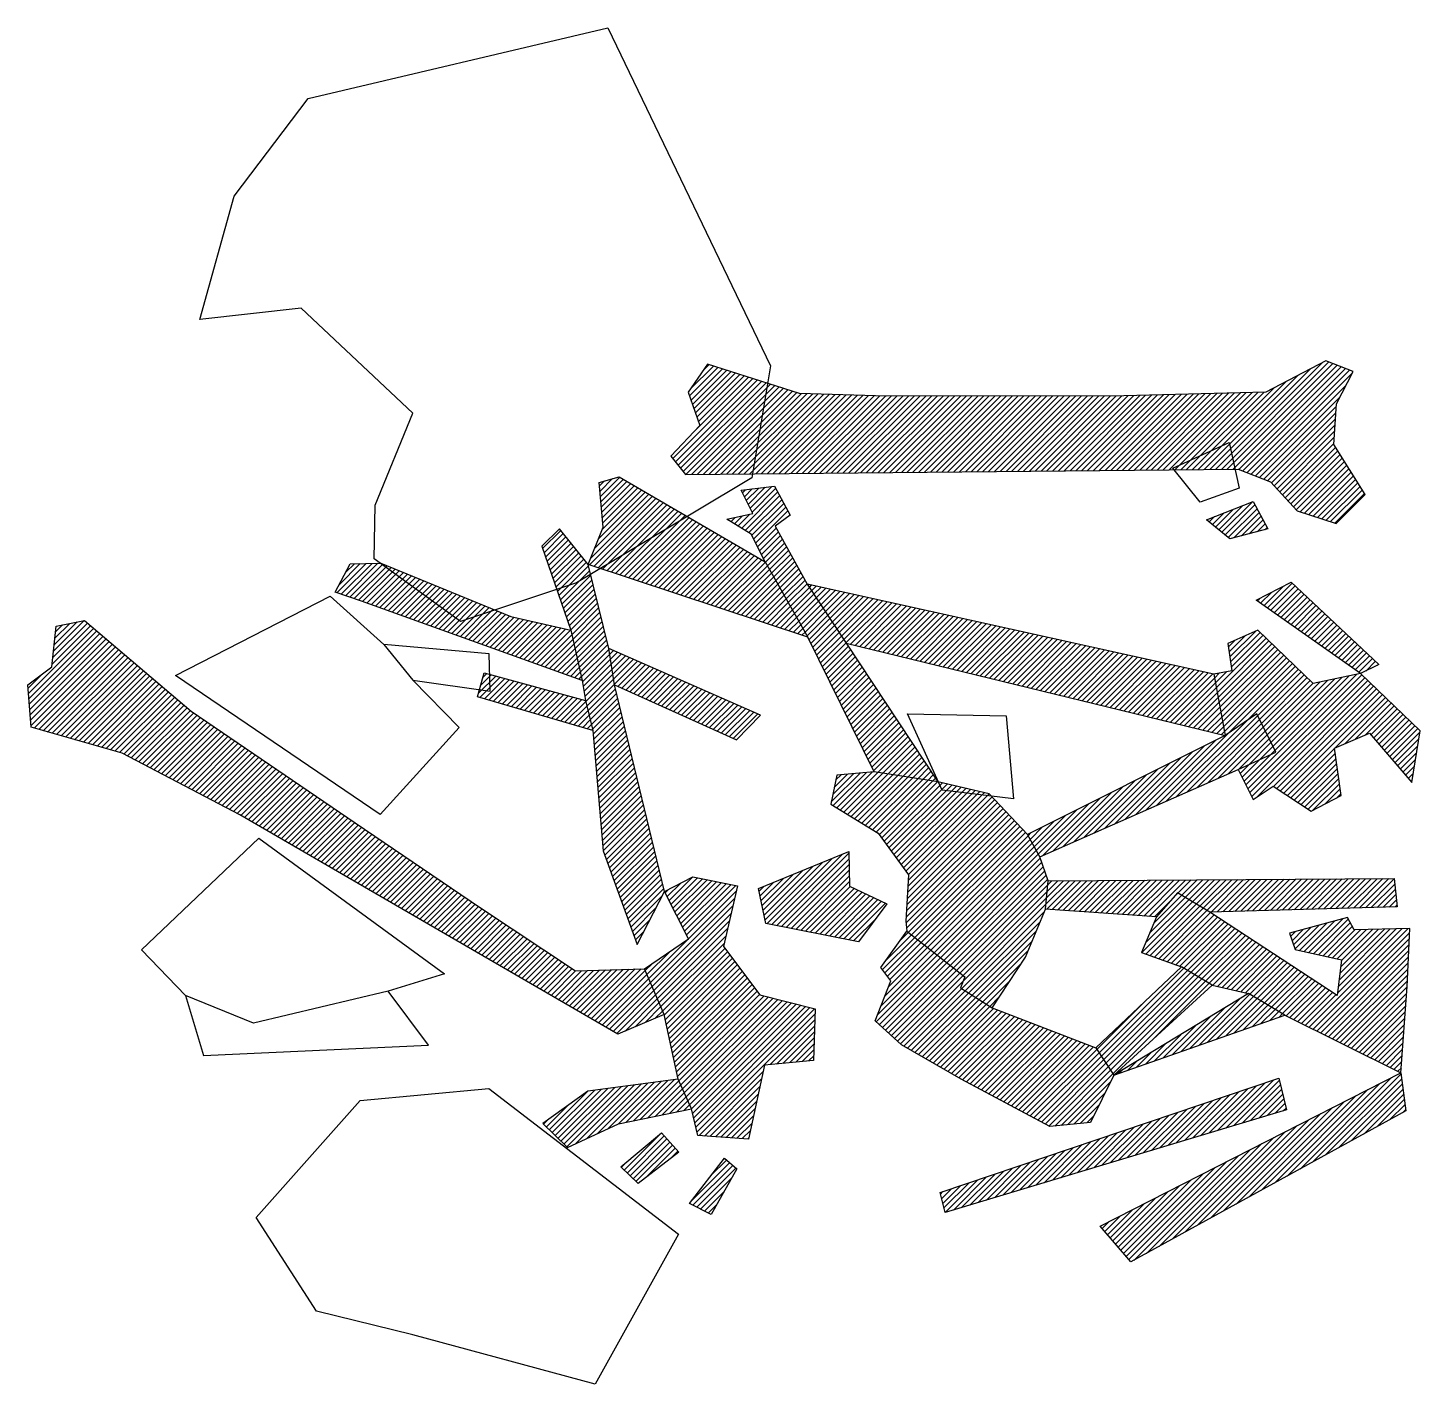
# Model space of a CAD drawing. Extents: x -330.8 to -245.4, y -1616.9 to -1533.7.
import ezdxf

# ---------------------------------------------------------------- set-up
doc = ezdxf.new("R2010")
doc.units = 0
doc.header["$LTSCALE"] = 25
doc.header["$MEASUREMENT"] = 0
doc.layers.get('0').update_dxf_attribs({"linetype": 'CONTINUOUS'})
for name, color, linetype in [('KNOCHEN', 2, 'CONTINUOUS'), ('KNOCHENSCHRAFF', 2, 'CONTINUOUS'), ('STEINE', 4, 'CONTINUOUS')]:
    doc.layers.add(name, color=color, linetype=linetype)

# ---------------------------------------------------------------- blocks, each defined once
blk = doc.blocks.new('*X1')
at = {"color": 0}
for p, q in [((-290.204, -1556.279), (-288.462, -1554.537)), ((-290.159, -1555.88), (-288.73, -1554.452)), ((-289.407, -1554.774), (-288.999, -1554.366)), ((-257.947, -1560.791), (-251.375, -1554.219)), ((-257.59, -1560.788), (-251.006, -1554.204)), ((-257.233, -1560.785), (-250.753, -1554.304)), ((-256.876, -1560.781), (-250.5, -1554.405)), ((-256.531, -1560.789), (-250.247, -1554.505)), ((-291.23, -1560.133), (-286.317, -1555.22)), ((-291.071, -1560.328), (-286.048, -1555.305)), ((-290.913, -1560.523), (-285.78, -1555.39)), ((-290.113, -1556.541), (-288.194, -1554.622)), ((-290.102, -1558.652), (-286.585, -1555.134)), ((-290.022, -1556.804), (-287.926, -1554.708)), ((-289.931, -1557.066), (-287.658, -1554.793)), ((-289.84, -1557.329), (-287.389, -1554.878)), ((-289.749, -1557.591), (-287.121, -1554.964)), ((-289.658, -1557.854), (-286.853, -1555.049)), ((-259.018, -1560.801), (-253.605, -1555.388)), ((-258.661, -1560.798), (-252.862, -1554.999)), ((-258.304, -1560.795), (-252.118, -1554.609)), ((-256.276, -1560.888), (-249.994, -1554.606)), ((-256.021, -1560.987), (-249.741, -1554.706)), ((-255.767, -1561.086), (-249.574, -1554.893)), ((-290.754, -1560.718), (-285.512, -1555.476)), ((-290.595, -1560.913), (-285.244, -1555.561)), ((-290.437, -1561.108), (-284.976, -1555.647)), ((-290.068, -1561.092), (-284.707, -1555.732)), ((-289.711, -1561.089), (-284.439, -1555.817)), ((-289.354, -1561.085), (-284.171, -1555.903)), ((-288.997, -1561.082), (-283.903, -1555.988)), ((-288.64, -1561.079), (-283.635, -1556.073)), ((-288.283, -1561.075), (-283.34, -1556.132)), ((-287.926, -1561.072), (-282.997, -1556.142)), ((-287.569, -1561.069), (-282.654, -1556.153)), ((-287.213, -1561.065), (-282.311, -1556.164)), ((-286.856, -1561.062), (-281.968, -1556.175)), ((-286.499, -1561.059), (-281.625, -1556.185)), ((-286.142, -1561.055), (-281.282, -1556.196)), ((-285.785, -1561.052), (-280.94, -1556.207)), ((-285.428, -1561.049), (-280.597, -1556.217)), ((-285.071, -1561.045), (-280.254, -1556.228)), ((-284.714, -1561.042), (-279.911, -1556.239)), ((-284.357, -1561.039), (-279.568, -1556.249)), ((-284, -1561.035), (-279.225, -1556.26)), ((-283.644, -1561.032), (-278.882, -1556.271)), ((-283.287, -1561.029), (-278.54, -1556.282)), ((-269.725, -1560.902), (-265.107, -1556.284)), ((-269.368, -1560.898), (-264.753, -1556.283)), ((-269.011, -1560.895), (-264.399, -1556.283)), ((-268.654, -1560.892), (-264.045, -1556.283)), ((-268.297, -1560.888), (-263.691, -1556.282)), ((-267.94, -1560.885), (-263.331, -1556.276)), ((-267.583, -1560.882), (-262.968, -1556.266)), ((-267.226, -1560.878), (-262.605, -1556.257)), ((-266.869, -1560.875), (-262.242, -1556.247)), ((-266.513, -1560.871), (-261.878, -1556.237)), ((-266.156, -1560.868), (-261.515, -1556.228)), ((-265.799, -1560.865), (-261.152, -1556.218)), ((-265.442, -1560.861), (-260.789, -1556.208)), ((-265.085, -1560.858), (-260.426, -1556.199)), ((-264.728, -1560.855), (-260.062, -1556.189)), ((-264.371, -1560.851), (-259.699, -1556.179)), ((-264.014, -1560.848), (-259.336, -1556.17)), ((-263.657, -1560.845), (-258.973, -1556.16)), ((-263.3, -1560.841), (-258.609, -1556.15)), ((-262.944, -1560.838), (-258.246, -1556.141)), ((-262.587, -1560.835), (-257.883, -1556.131)), ((-262.23, -1560.831), (-257.52, -1556.121)), ((-261.873, -1560.828), (-257.157, -1556.112)), ((-261.516, -1560.825), (-256.793, -1556.102)), ((-261.159, -1560.821), (-256.43, -1556.092)), ((-260.802, -1560.818), (-256.067, -1556.083)), ((-260.445, -1560.815), (-255.704, -1556.073)), ((-260.088, -1560.811), (-255.341, -1556.063)), ((-259.732, -1560.808), (-254.977, -1556.054)), ((-259.375, -1560.805), (-254.348, -1555.778)), ((-255.512, -1561.184), (-249.951, -1555.624)), ((-282.93, -1561.025), (-278.197, -1556.292)), ((-282.573, -1561.022), (-277.845, -1556.294)), ((-282.216, -1561.019), (-277.492, -1556.294)), ((-281.859, -1561.015), (-277.138, -1556.294)), ((-281.502, -1561.012), (-276.784, -1556.294)), ((-281.145, -1561.009), (-276.43, -1556.293)), ((-280.788, -1561.005), (-276.076, -1556.293)), ((-280.431, -1561.002), (-275.722, -1556.293)), ((-280.075, -1560.999), (-275.368, -1556.292)), ((-279.718, -1560.995), (-275.015, -1556.292)), ((-279.361, -1560.992), (-274.661, -1556.292)), ((-279.004, -1560.988), (-274.307, -1556.291)), ((-278.647, -1560.985), (-273.953, -1556.291)), ((-278.29, -1560.982), (-273.599, -1556.291)), ((-277.933, -1560.978), (-273.245, -1556.291)), ((-277.576, -1560.975), (-272.891, -1556.29)), ((-277.219, -1560.972), (-272.538, -1556.29)), ((-276.863, -1560.968), (-272.184, -1556.29)), ((-276.506, -1560.965), (-271.83, -1556.289)), ((-276.149, -1560.962), (-271.476, -1556.289)), ((-275.792, -1560.958), (-271.122, -1556.289)), ((-275.435, -1560.955), (-270.768, -1556.288)), ((-275.078, -1560.952), (-270.414, -1556.288)), ((-274.721, -1560.948), (-270.061, -1556.288)), ((-274.364, -1560.945), (-269.707, -1556.288)), ((-274.007, -1560.942), (-269.353, -1556.287)), ((-273.65, -1560.938), (-268.999, -1556.287)), ((-273.294, -1560.935), (-268.645, -1556.287)), ((-272.937, -1560.932), (-268.291, -1556.286)), ((-272.58, -1560.928), (-267.937, -1556.286)), ((-272.223, -1560.925), (-267.584, -1556.286)), ((-271.866, -1560.922), (-267.23, -1556.285)), ((-271.509, -1560.918), (-266.876, -1556.285)), ((-271.152, -1560.915), (-266.522, -1556.285)), ((-270.795, -1560.912), (-266.168, -1556.284)), ((-270.438, -1560.908), (-265.814, -1556.284)), ((-270.081, -1560.905), (-265.46, -1556.284)), ((-255.257, -1561.283), (-250.328, -1556.355)), ((-255.002, -1561.382), (-250.555, -1556.935)), ((-254.747, -1561.481), (-250.58, -1557.313)), ((-254.521, -1561.608), (-250.604, -1557.691)), ((-254.353, -1561.793), (-250.628, -1558.068)), ((-254.185, -1561.979), (-250.652, -1558.446)), ((-254.016, -1562.164), (-250.676, -1558.824)), ((-253.848, -1562.349), (-250.7, -1559.201)), ((-253.679, -1562.534), (-250.592, -1559.446)), ((-253.511, -1562.719), (-250.455, -1559.663)), ((-253.343, -1562.904), (-250.319, -1559.88)), ((-253.174, -1563.09), (-250.182, -1560.097)), ((-253.006, -1563.275), (-250.045, -1560.314)), ((-252.769, -1563.391), (-249.909, -1560.531)), ((-295.692, -1562.12), (-294.928, -1561.356)), ((-295.663, -1562.444), (-294.478, -1561.26)), ((-295.634, -1562.769), (-294.255, -1561.39)), ((-252.502, -1563.478), (-249.772, -1560.748)), ((-252.234, -1563.564), (-249.636, -1560.965)), ((-251.967, -1563.65), (-249.499, -1561.182)), ((-251.699, -1563.736), (-249.362, -1561.399)), ((-295.769, -1565.026), (-292.915, -1562.172)), ((-295.721, -1561.796), (-295.425, -1561.5)), ((-295.604, -1563.093), (-294.032, -1561.521)), ((-295.575, -1563.418), (-293.808, -1561.651)), ((-295.546, -1563.742), (-293.585, -1561.781)), ((-295.531, -1564.434), (-293.138, -1562.042)), ((-295.517, -1564.066), (-293.362, -1561.911)), ((-287.018, -1564.407), (-284.805, -1562.193)), ((-286.962, -1562.229), (-286.771, -1562.039)), ((-286.845, -1562.465), (-286.369, -1561.989)), ((-286.727, -1562.701), (-285.966, -1561.94)), ((-286.61, -1562.938), (-285.563, -1561.891)), ((-286.493, -1563.174), (-285.16, -1561.841)), ((-286.375, -1563.41), (-284.928, -1561.963)), ((-251.432, -1563.822), (-249.226, -1561.616)), ((-251.164, -1563.908), (-249.089, -1561.833)), ((-250.897, -1563.994), (-248.953, -1562.05)), ((-296.335, -1566.652), (-292.245, -1562.562)), ((-296.247, -1566.211), (-292.468, -1562.432)), ((-296.069, -1566.74), (-292.022, -1562.693)), ((-296.008, -1565.618), (-292.692, -1562.302)), ((-295.804, -1566.828), (-291.798, -1562.823)), ((-295.538, -1566.916), (-291.575, -1562.953)), ((-295.272, -1567.004), (-291.352, -1563.083)), ((-286.801, -1564.543), (-284.681, -1562.423)), ((-286.583, -1564.678), (-284.557, -1562.652)), ((-286.397, -1564.847), (-284.433, -1562.882)), ((-286.278, -1565.08), (-284.309, -1563.112)), ((-257.758, -1564.491), (-256.276, -1563.009)), ((-257.564, -1564.651), (-255.697, -1562.784)), ((-257.37, -1564.811), (-255.535, -1562.975)), ((-250.63, -1564.08), (-248.816, -1562.267)), ((-295.007, -1567.092), (-291.128, -1563.214)), ((-294.741, -1567.18), (-290.905, -1563.344)), ((-294.476, -1567.268), (-290.682, -1563.474)), ((-294.21, -1567.356), (-290.458, -1563.604)), ((-293.945, -1567.444), (-290.235, -1563.734)), ((-293.679, -1567.532), (-290.012, -1563.865)), ((-287.889, -1563.863), (-287.866, -1563.84)), ((-287.671, -1563.999), (-287.411, -1563.739)), ((-287.454, -1564.135), (-286.956, -1563.637)), ((-287.236, -1564.271), (-286.501, -1563.536)), ((-286.158, -1565.314), (-284.185, -1563.341)), ((-284.233, -1563.742), (-284.061, -1563.571)), ((-258.339, -1564.011), (-258.014, -1563.687)), ((-258.145, -1564.171), (-257.435, -1563.461)), ((-257.951, -1564.331), (-256.856, -1563.235)), ((-257.177, -1564.971), (-255.411, -1563.205)), ((-256.842, -1564.989), (-255.286, -1563.434)), ((-256.365, -1564.867), (-255.162, -1563.663)), ((-255.889, -1564.744), (-255.038, -1563.893)), ((-299.212, -1565.64), (-298.107, -1564.535)), ((-299.122, -1565.903), (-297.949, -1564.73)), ((-293.413, -1567.62), (-289.788, -1563.995)), ((-293.148, -1567.708), (-289.565, -1564.125)), ((-292.882, -1567.796), (-289.342, -1564.255)), ((-292.617, -1567.884), (-289.118, -1564.386)), ((-292.351, -1567.972), (-288.895, -1564.516)), ((-292.085, -1568.06), (-288.672, -1564.646)), ((-291.82, -1568.148), (-288.448, -1564.776)), ((-286.038, -1565.548), (-284.887, -1564.397)), ((-285.919, -1565.782), (-284.761, -1564.624)), ((-255.412, -1564.621), (-254.914, -1564.122)), ((-254.936, -1564.498), (-254.789, -1564.351)), ((-299.031, -1566.167), (-297.79, -1564.926)), ((-298.941, -1566.43), (-297.632, -1565.121)), ((-298.85, -1566.693), (-297.474, -1565.317)), ((-298.76, -1566.956), (-297.316, -1565.512)), ((-291.554, -1568.236), (-288.225, -1564.906)), ((-291.289, -1568.324), (-288.002, -1565.037)), ((-291.023, -1568.412), (-287.778, -1565.167)), ((-290.758, -1568.5), (-287.555, -1565.297)), ((-290.492, -1568.587), (-287.332, -1565.427)), ((-290.226, -1568.675), (-287.108, -1565.558)), ((-285.799, -1566.016), (-284.635, -1564.852)), ((-285.679, -1566.25), (-284.509, -1565.079)), ((-285.558, -1566.482), (-284.383, -1565.307)), ((-285.43, -1566.708), (-284.257, -1565.534)), ((-298.67, -1567.219), (-297.158, -1565.707)), ((-298.579, -1567.482), (-297, -1565.903)), ((-298.489, -1567.745), (-296.841, -1566.098)), ((-298.398, -1568.009), (-296.683, -1566.293)), ((-298.308, -1568.272), (-296.525, -1566.489)), ((-289.961, -1568.763), (-286.885, -1565.688)), ((-289.695, -1568.851), (-286.662, -1565.818)), ((-289.43, -1568.939), (-286.439, -1565.948)), ((-289.164, -1569.027), (-286.215, -1566.078)), ((-288.898, -1569.115), (-285.992, -1566.209)), ((-288.633, -1569.203), (-285.769, -1566.339)), ((-288.367, -1569.291), (-285.558, -1566.482)), ((-285.302, -1566.933), (-284.131, -1565.762)), ((-285.174, -1567.159), (-284.005, -1565.99)), ((-285.046, -1567.384), (-283.879, -1566.217)), ((-284.918, -1567.61), (-283.753, -1566.445)), ((-311.825, -1568.354), (-310.034, -1566.563)), ((-311.706, -1567.882), (-310.397, -1566.572)), ((-311.562, -1568.445), (-309.672, -1566.554)), ((-311.303, -1567.125), (-310.759, -1566.581)), ((-311.3, -1568.536), (-309.31, -1566.546)), ((-311.037, -1568.627), (-309.005, -1566.594)), ((-310.775, -1568.718), (-308.754, -1566.697)), ((-310.512, -1568.809), (-308.504, -1566.8)), ((-310.25, -1568.9), (-308.253, -1566.903)), ((-309.99, -1568.994), (-308.002, -1567.006)), ((-309.73, -1569.088), (-307.752, -1567.109)), ((-309.47, -1569.181), (-307.501, -1567.212)), ((-309.21, -1569.275), (-307.251, -1567.315)), ((-298.217, -1568.535), (-296.393, -1566.711)), ((-298.127, -1568.798), (-296.324, -1566.995)), ((-298.037, -1569.061), (-296.254, -1567.279)), ((-288.102, -1569.379), (-285.43, -1566.708)), ((-287.836, -1569.467), (-285.302, -1566.933)), ((-287.571, -1569.555), (-285.174, -1567.159)), ((-284.79, -1567.835), (-283.627, -1566.672)), ((-284.662, -1568.061), (-283.501, -1566.9)), ((-284.534, -1568.286), (-283.375, -1567.127)), ((-284.406, -1568.512), (-283.249, -1567.355)), ((-308.951, -1569.368), (-307, -1567.418)), ((-308.691, -1569.462), (-306.749, -1567.521)), ((-308.431, -1569.556), (-306.499, -1567.624)), ((-308.171, -1569.649), (-306.248, -1567.727)), ((-307.911, -1569.743), (-305.997, -1567.83)), ((-307.651, -1569.836), (-305.747, -1567.932)), ((-307.391, -1569.93), (-305.496, -1568.035)), ((-307.131, -1570.024), (-305.246, -1568.138)), ((-297.946, -1569.324), (-296.185, -1567.563)), ((-297.856, -1569.587), (-296.115, -1567.847)), ((-297.765, -1569.851), (-296.046, -1568.131)), ((-287.305, -1569.643), (-285.046, -1567.384)), ((-287.039, -1569.731), (-284.918, -1567.61)), ((-286.774, -1569.819), (-284.79, -1567.835)), ((-286.508, -1569.907), (-284.662, -1568.061)), ((-284.278, -1568.737), (-283.123, -1567.582)), ((-284.15, -1568.963), (-282.997, -1567.81)), ((-284.022, -1569.188), (-282.858, -1568.025)), ((-282.858, -1568.025), (-282.723, -1567.89)), ((-282.718, -1568.238), (-282.433, -1567.954)), ((-282.577, -1568.451), (-282.144, -1568.018)), ((-282.437, -1568.664), (-281.854, -1568.082)), ((-282.297, -1568.877), (-281.565, -1568.146)), ((-282.156, -1569.091), (-281.275, -1568.21)), ((-254.992, -1569.15), (-253.795, -1567.953)), ((-254.784, -1569.296), (-253.256, -1567.768)), ((-254.577, -1569.442), (-253.074, -1567.939)), ((-254.369, -1569.588), (-252.892, -1568.11)), ((-306.871, -1570.117), (-304.995, -1568.241)), ((-306.611, -1570.211), (-304.744, -1568.344)), ((-306.351, -1570.305), (-304.494, -1568.447)), ((-306.091, -1570.398), (-304.243, -1568.55)), ((-305.831, -1570.492), (-303.993, -1568.653)), ((-305.571, -1570.585), (-303.742, -1568.756)), ((-305.311, -1570.679), (-303.491, -1568.859)), ((-305.051, -1570.773), (-303.241, -1568.962)), ((-304.791, -1570.866), (-302.99, -1569.065)), ((-297.675, -1570.114), (-295.976, -1568.415)), ((-297.585, -1570.377), (-295.907, -1568.699)), ((-297.494, -1570.64), (-295.837, -1568.983)), ((-286.243, -1569.995), (-284.534, -1568.286)), ((-285.977, -1570.083), (-284.406, -1568.512)), ((-285.711, -1570.171), (-284.278, -1568.737)), ((-285.446, -1570.259), (-284.15, -1568.963)), ((-283.894, -1569.414), (-282.718, -1568.238)), ((-283.766, -1569.639), (-282.577, -1568.451)), ((-283.638, -1569.865), (-282.437, -1568.664)), ((-283.509, -1570.09), (-282.297, -1568.877)), ((-282.016, -1569.304), (-280.986, -1568.274)), ((-281.876, -1569.517), (-280.696, -1568.338)), ((-281.735, -1569.73), (-280.407, -1568.402)), ((-281.595, -1569.944), (-280.117, -1568.466)), ((-281.455, -1570.157), (-279.828, -1568.53)), ((-281.314, -1570.37), (-279.538, -1568.594)), ((-281.174, -1570.583), (-279.249, -1568.658)), ((-281.034, -1570.796), (-278.959, -1568.722)), ((-280.893, -1571.01), (-278.67, -1568.786)), ((-280.753, -1571.223), (-278.38, -1568.85)), ((-280.613, -1571.436), (-278.091, -1568.914)), ((-280.338, -1571.515), (-277.801, -1568.978)), ((-280.054, -1571.584), (-277.511, -1569.042)), ((-255.407, -1568.858), (-255.269, -1568.72)), ((-255.2, -1569.004), (-254.532, -1568.337)), ((-254.161, -1569.733), (-252.709, -1568.281)), ((-253.954, -1569.879), (-252.527, -1568.453)), ((-253.746, -1570.025), (-252.345, -1568.624)), ((-253.538, -1570.171), (-252.162, -1568.795)), ((-253.331, -1570.317), (-251.98, -1568.966)), ((-304.532, -1570.96), (-302.739, -1569.168)), ((-304.272, -1571.053), (-302.489, -1569.271)), ((-304.012, -1571.147), (-302.238, -1569.374)), ((-303.752, -1571.241), (-301.988, -1569.477)), ((-303.492, -1571.334), (-301.737, -1569.579)), ((-303.232, -1571.428), (-301.486, -1569.682)), ((-302.972, -1571.521), (-301.236, -1569.785)), ((-302.712, -1571.615), (-300.959, -1569.863)), ((-302.452, -1571.709), (-300.671, -1569.928)), ((-297.429, -1570.928), (-295.768, -1569.267)), ((-297.363, -1571.216), (-295.698, -1569.551)), ((-297.298, -1571.504), (-295.629, -1569.835)), ((-285.18, -1570.347), (-284.022, -1569.188)), ((-284.915, -1570.435), (-283.894, -1569.414)), ((-284.649, -1570.523), (-283.766, -1569.639)), ((-284.384, -1570.611), (-283.638, -1569.865)), ((-283.381, -1570.316), (-282.156, -1569.091)), ((-283.253, -1570.541), (-282.016, -1569.304)), ((-283.125, -1570.767), (-281.876, -1569.517)), ((-282.997, -1570.992), (-281.735, -1569.73)), ((-279.769, -1571.653), (-277.222, -1569.106)), ((-279.485, -1571.723), (-276.932, -1569.17)), ((-279.201, -1571.792), (-276.643, -1569.234)), ((-278.916, -1571.861), (-276.353, -1569.298)), ((-278.632, -1571.93), (-276.064, -1569.362)), ((-278.348, -1572), (-275.774, -1569.426)), ((-278.063, -1572.069), (-275.485, -1569.49)), ((-277.779, -1572.138), (-275.195, -1569.554)), ((-277.495, -1572.207), (-274.906, -1569.618)), ((-277.21, -1572.277), (-274.616, -1569.682)), ((-276.926, -1572.346), (-274.327, -1569.746)), ((-276.642, -1572.415), (-274.037, -1569.81)), ((-276.357, -1572.484), (-273.748, -1569.874)), ((-276.073, -1572.553), (-273.458, -1569.938)), ((-253.123, -1570.463), (-251.798, -1569.138)), ((-252.915, -1570.609), (-251.615, -1569.309)), ((-252.708, -1570.755), (-251.433, -1569.48)), ((-252.5, -1570.9), (-251.251, -1569.651)), ((-252.292, -1571.046), (-251.068, -1569.822)), ((-330.738, -1574.539), (-326.738, -1570.539)), ((-330.713, -1574.868), (-326.547, -1570.701)), ((-329.282, -1572.729), (-326.929, -1570.376)), ((-329.24, -1572.334), (-327.12, -1570.214)), ((-329.199, -1571.939), (-327.316, -1570.057)), ((-329.158, -1571.544), (-327.76, -1570.147)), ((-329.116, -1571.149), (-328.204, -1570.237)), ((-329.075, -1570.754), (-328.647, -1570.327)), ((-302.192, -1571.802), (-300.382, -1569.992)), ((-301.932, -1571.896), (-300.094, -1570.057)), ((-301.672, -1571.99), (-299.805, -1570.122)), ((-301.412, -1572.083), (-299.516, -1570.187)), ((-301.152, -1572.177), (-299.228, -1570.252)), ((-300.892, -1572.27), (-298.939, -1570.317)), ((-300.632, -1572.364), (-298.651, -1570.382)), ((-300.372, -1572.458), (-298.362, -1570.447)), ((-300.113, -1572.551), (-298.073, -1570.512)), ((-299.853, -1572.645), (-297.785, -1570.577)), ((-299.593, -1572.738), (-297.496, -1570.642)), ((-297.233, -1571.793), (-295.559, -1570.119)), ((-297.167, -1572.081), (-295.49, -1570.403)), ((-297.102, -1572.369), (-295.42, -1570.687)), ((-284.118, -1570.699), (-283.509, -1570.09)), ((-283.852, -1570.787), (-283.381, -1570.316)), ((-283.587, -1570.875), (-283.253, -1570.541)), ((-283.321, -1570.963), (-283.125, -1570.767)), ((-282.876, -1571.224), (-281.595, -1569.944)), ((-282.76, -1571.462), (-281.455, -1570.157)), ((-282.643, -1571.699), (-281.314, -1570.37)), ((-282.527, -1571.936), (-281.174, -1570.583)), ((-275.789, -1572.623), (-273.169, -1570.002)), ((-275.505, -1572.692), (-272.879, -1570.066)), ((-275.22, -1572.761), (-272.59, -1570.13)), ((-274.936, -1572.83), (-272.3, -1570.194)), ((-274.652, -1572.9), (-272.01, -1570.259)), ((-274.367, -1572.969), (-271.721, -1570.323)), ((-274.083, -1573.038), (-271.431, -1570.387)), ((-273.799, -1573.107), (-271.142, -1570.451)), ((-273.514, -1573.177), (-270.852, -1570.515)), ((-273.23, -1573.246), (-270.563, -1570.579)), ((-272.946, -1573.315), (-270.273, -1570.643)), ((-272.661, -1573.384), (-269.984, -1570.707)), ((-272.377, -1573.453), (-269.694, -1570.771)), ((-257.075, -1572.293), (-255.488, -1570.707)), ((-257.029, -1572.601), (-255.219, -1570.792)), ((-252.084, -1571.192), (-250.886, -1569.994)), ((-251.877, -1571.338), (-250.704, -1570.165)), ((-251.669, -1571.484), (-250.521, -1570.336)), ((-251.461, -1571.63), (-250.339, -1570.507)), ((-251.254, -1571.776), (-250.156, -1570.678)), ((-330.688, -1575.196), (-326.356, -1570.864)), ((-330.663, -1575.525), (-326.164, -1571.026)), ((-330.638, -1575.854), (-325.973, -1571.188)), ((-330.614, -1576.182), (-325.782, -1571.351)), ((-330.589, -1576.511), (-325.591, -1571.513)), ((-299.333, -1572.832), (-297.429, -1570.928)), ((-299.073, -1572.926), (-297.363, -1571.216)), ((-298.813, -1573.019), (-297.298, -1571.504)), ((-297.037, -1572.657), (-295.351, -1570.971)), ((-296.971, -1572.945), (-295.281, -1571.255)), ((-296.906, -1573.234), (-295.212, -1571.54)), ((-283.056, -1571.051), (-282.997, -1570.992)), ((-282.41, -1572.173), (-281.034, -1570.796)), ((-282.294, -1572.41), (-280.893, -1571.01)), ((-282.178, -1572.648), (-280.753, -1571.223)), ((-282.061, -1572.885), (-280.622, -1571.446)), ((-281.945, -1573.122), (-280.472, -1571.649)), ((-272.093, -1573.523), (-269.405, -1570.835)), ((-271.808, -1573.592), (-269.115, -1570.899)), ((-271.524, -1573.661), (-268.826, -1570.963)), ((-271.24, -1573.73), (-268.536, -1571.027)), ((-270.955, -1573.8), (-268.247, -1571.091)), ((-270.671, -1573.869), (-267.957, -1571.155)), ((-270.387, -1573.938), (-267.668, -1571.219)), ((-270.102, -1574.007), (-267.378, -1571.283)), ((-269.818, -1574.077), (-267.089, -1571.347)), ((-269.534, -1574.146), (-266.799, -1571.411)), ((-269.249, -1574.215), (-266.509, -1571.475)), ((-268.965, -1574.284), (-266.22, -1571.539)), ((-268.681, -1574.353), (-265.93, -1571.603)), ((-257.91, -1574.19), (-254.859, -1571.138)), ((-257.855, -1574.488), (-254.678, -1571.311)), ((-257.799, -1574.786), (-254.498, -1571.484)), ((-257.166, -1571.678), (-256.754, -1571.265)), ((-257.12, -1571.986), (-256.121, -1570.986)), ((-256.983, -1572.909), (-255.039, -1570.965)), ((-251.046, -1571.922), (-249.974, -1570.85)), ((-250.838, -1572.067), (-249.792, -1571.021)), ((-250.631, -1572.213), (-249.609, -1571.192)), ((-250.423, -1572.359), (-249.427, -1571.363)), ((-250.215, -1572.505), (-249.245, -1571.534)), ((-330.389, -1576.664), (-325.4, -1571.675)), ((-330.114, -1576.743), (-325.209, -1571.838)), ((-329.838, -1576.821), (-325.017, -1572)), ((-329.563, -1576.899), (-324.826, -1572.163)), ((-329.288, -1576.978), (-324.635, -1572.325)), ((-329.013, -1577.056), (-324.444, -1572.487)), ((-298.553, -1573.113), (-297.233, -1571.793)), ((-298.293, -1573.206), (-297.167, -1572.081)), ((-298.033, -1573.3), (-297.102, -1572.369)), ((-296.841, -1573.522), (-295.146, -1571.828)), ((-296.779, -1573.813), (-295.099, -1572.134)), ((-296.729, -1574.117), (-295.051, -1572.439)), ((-295.146, -1571.828), (-295.108, -1571.789)), ((-295.099, -1572.134), (-294.862, -1571.897)), ((-295.051, -1572.439), (-294.617, -1572.005)), ((-295.003, -1572.745), (-294.371, -1572.113)), ((-294.955, -1573.051), (-294.126, -1572.221)), ((-294.907, -1573.356), (-293.881, -1572.33)), ((-294.86, -1573.662), (-293.635, -1572.438)), ((-281.829, -1573.359), (-280.331, -1571.862)), ((-281.712, -1573.596), (-280.191, -1572.075)), ((-281.596, -1573.834), (-280.05, -1572.288)), ((-281.48, -1574.071), (-279.909, -1572.5)), ((-268.397, -1574.423), (-265.641, -1571.667)), ((-268.112, -1574.492), (-265.351, -1571.731)), ((-267.828, -1574.561), (-265.062, -1571.795)), ((-267.544, -1574.63), (-264.772, -1571.859)), ((-267.259, -1574.7), (-264.483, -1571.923)), ((-266.975, -1574.769), (-264.193, -1571.987)), ((-266.691, -1574.838), (-263.904, -1572.051)), ((-266.406, -1574.907), (-263.614, -1572.115)), ((-266.122, -1574.977), (-263.325, -1572.179)), ((-265.838, -1575.046), (-263.035, -1572.243)), ((-265.553, -1575.115), (-262.746, -1572.307)), ((-265.269, -1575.184), (-262.456, -1572.371)), ((-264.985, -1575.254), (-262.167, -1572.435)), ((-264.7, -1575.323), (-261.877, -1572.499)), ((-257.744, -1575.084), (-254.318, -1571.658)), ((-257.688, -1575.382), (-254.137, -1571.831)), ((-257.632, -1575.68), (-253.957, -1572.004)), ((-257.577, -1575.978), (-253.777, -1572.177)), ((-257.521, -1576.276), (-253.596, -1572.35)), ((-250.008, -1572.651), (-249.062, -1571.706)), ((-249.8, -1572.797), (-248.88, -1571.877)), ((-249.592, -1572.943), (-248.698, -1572.048)), ((-249.385, -1573.088), (-248.515, -1572.219)), ((-249.177, -1573.234), (-248.333, -1572.39)), ((-328.738, -1577.135), (-324.253, -1572.65)), ((-328.462, -1577.213), (-324.062, -1572.812)), ((-328.187, -1577.291), (-323.87, -1572.975)), ((-327.912, -1577.37), (-323.679, -1573.137)), ((-327.637, -1577.448), (-323.488, -1573.299)), ((-302.865, -1573.536), (-302.644, -1573.315)), ((-297.773, -1573.394), (-297.037, -1572.657)), ((-297.513, -1573.487), (-296.971, -1572.945)), ((-297.253, -1573.581), (-296.906, -1573.234)), ((-296.679, -1574.421), (-295.003, -1572.745)), ((-296.629, -1574.725), (-294.955, -1573.051)), ((-296.575, -1575.024), (-294.907, -1573.356)), ((-294.812, -1573.968), (-293.39, -1572.546)), ((-294.594, -1574.103), (-293.144, -1572.654)), ((-294.35, -1574.214), (-292.899, -1572.762)), ((-294.107, -1574.324), (-292.653, -1572.87)), ((-293.863, -1574.434), (-292.408, -1572.978)), ((-293.62, -1574.544), (-292.162, -1573.086)), ((-293.376, -1574.654), (-291.917, -1573.194)), ((-293.133, -1574.764), (-291.671, -1573.302)), ((-281.363, -1574.308), (-279.769, -1572.713)), ((-281.247, -1574.545), (-279.628, -1572.926)), ((-281.131, -1574.782), (-279.487, -1573.139)), ((-281.014, -1575.02), (-279.347, -1573.352)), ((-264.416, -1575.392), (-261.587, -1572.563)), ((-264.132, -1575.461), (-261.298, -1572.627)), ((-263.847, -1575.53), (-261.008, -1572.692)), ((-263.563, -1575.6), (-260.719, -1572.756)), ((-263.279, -1575.669), (-260.429, -1572.82)), ((-262.994, -1575.738), (-260.14, -1572.884)), ((-262.71, -1575.807), (-259.85, -1572.948)), ((-262.426, -1575.877), (-259.561, -1573.012)), ((-262.141, -1575.946), (-259.271, -1573.076)), ((-261.857, -1576.015), (-258.982, -1573.14)), ((-261.573, -1576.084), (-258.692, -1573.204)), ((-261.288, -1576.154), (-258.403, -1573.268)), ((-261.004, -1576.223), (-258.113, -1573.332)), ((-258.021, -1573.594), (-257.704, -1573.276)), ((-257.966, -1573.892), (-257.274, -1573.199)), ((-257.466, -1576.574), (-253.416, -1572.524)), ((-257.41, -1576.872), (-253.236, -1572.697)), ((-257.14, -1576.955), (-253.055, -1572.87)), ((-256.034, -1576.203), (-252.875, -1573.043)), ((-255.376, -1575.898), (-252.694, -1573.216)), ((-248.747, -1573.158), (-248.151, -1572.562)), ((-248.044, -1572.809), (-247.968, -1572.733)), ((-330.763, -1574.21), (-329.919, -1573.366)), ((-327.361, -1577.526), (-323.297, -1573.462)), ((-327.086, -1577.605), (-323.106, -1573.624)), ((-326.811, -1577.683), (-322.915, -1573.787)), ((-326.536, -1577.761), (-322.724, -1573.949)), ((-326.261, -1577.84), (-322.532, -1574.111)), ((-303.138, -1574.516), (-302.088, -1573.466)), ((-303.059, -1574.79), (-301.811, -1573.542)), ((-303.001, -1574.026), (-302.366, -1573.391)), ((-302.785, -1574.87), (-301.533, -1573.618)), ((-302.511, -1574.95), (-301.256, -1573.694)), ((-302.237, -1575.029), (-300.978, -1573.77)), ((-301.963, -1575.109), (-300.7, -1573.846)), ((-301.689, -1575.189), (-300.423, -1573.922)), ((-301.415, -1575.268), (-300.145, -1573.998)), ((-301.141, -1575.348), (-299.867, -1574.074)), ((-300.867, -1575.427), (-299.59, -1574.15)), ((-296.993, -1573.675), (-296.841, -1573.522)), ((-296.505, -1575.308), (-294.86, -1573.662)), ((-296.435, -1575.591), (-294.812, -1573.968)), ((-292.889, -1574.874), (-291.426, -1573.41)), ((-292.646, -1574.984), (-291.18, -1573.518)), ((-292.403, -1575.094), (-290.935, -1573.627)), ((-292.159, -1575.204), (-290.689, -1573.735)), ((-291.916, -1575.314), (-290.444, -1573.843)), ((-291.672, -1575.425), (-290.198, -1573.951)), ((-291.429, -1575.535), (-289.953, -1574.059)), ((-291.185, -1575.645), (-289.708, -1574.167)), ((-280.898, -1575.257), (-279.206, -1573.565)), ((-280.781, -1575.494), (-279.065, -1573.778)), ((-280.665, -1575.731), (-278.925, -1573.991)), ((-280.549, -1575.968), (-278.784, -1574.203)), ((-260.72, -1576.292), (-258.021, -1573.594)), ((-260.436, -1576.361), (-257.966, -1573.892)), ((-260.151, -1576.43), (-257.91, -1574.19)), ((-256.087, -1580.144), (-249.308, -1573.366)), ((-255.97, -1580.381), (-248.982, -1573.393)), ((-255.852, -1580.617), (-248.802, -1573.566)), ((-255.735, -1580.853), (-248.621, -1573.74)), ((-255.388, -1580.86), (-248.441, -1573.913)), ((-255.259, -1576.134), (-252.514, -1573.39)), ((-255.141, -1576.37), (-252.334, -1573.563)), ((-255.024, -1576.607), (-252.153, -1573.736)), ((-254.907, -1576.843), (-251.986, -1573.922)), ((-254.789, -1577.079), (-251.54, -1573.829)), ((-254.672, -1577.315), (-251.093, -1573.737)), ((-254.555, -1577.551), (-250.647, -1573.644)), ((-254.437, -1577.788), (-250.201, -1573.551)), ((-254.406, -1580.231), (-248.261, -1574.087)), ((-254.32, -1578.024), (-249.754, -1573.458)), ((-325.985, -1577.918), (-322.341, -1574.274)), ((-325.71, -1577.996), (-322.15, -1574.436)), ((-325.435, -1578.075), (-321.959, -1574.599)), ((-325.16, -1578.153), (-321.768, -1574.761)), ((-324.901, -1578.248), (-321.577, -1574.923)), ((-300.593, -1575.507), (-299.312, -1574.225)), ((-300.32, -1575.587), (-299.034, -1574.301)), ((-300.046, -1575.666), (-298.757, -1574.377)), ((-299.772, -1575.746), (-298.479, -1574.453)), ((-299.498, -1575.825), (-298.201, -1574.529)), ((-299.224, -1575.905), (-297.924, -1574.605)), ((-298.95, -1575.985), (-297.646, -1574.681)), ((-298.676, -1576.064), (-297.368, -1574.757)), ((-298.402, -1576.144), (-297.091, -1574.833)), ((-298.128, -1576.224), (-296.813, -1574.908)), ((-297.854, -1576.303), (-296.575, -1575.024)), ((-296.365, -1575.875), (-294.746, -1574.255)), ((-296.295, -1576.158), (-294.677, -1574.54)), ((-296.225, -1576.442), (-294.608, -1574.825)), ((-290.942, -1575.755), (-289.462, -1574.275)), ((-290.698, -1575.865), (-289.217, -1574.383)), ((-290.455, -1575.975), (-288.971, -1574.491)), ((-290.211, -1576.085), (-288.726, -1574.599)), ((-289.968, -1576.195), (-288.48, -1574.707)), ((-289.724, -1576.305), (-288.235, -1574.815)), ((-289.481, -1576.415), (-287.989, -1574.924)), ((-289.237, -1576.525), (-287.744, -1575.032)), ((-280.432, -1576.206), (-278.643, -1574.416)), ((-280.316, -1576.443), (-278.502, -1574.629)), ((-280.2, -1576.68), (-278.362, -1574.842)), ((-280.083, -1576.917), (-278.221, -1575.055)), ((-259.867, -1576.5), (-257.855, -1574.488)), ((-259.583, -1576.569), (-257.799, -1574.786)), ((-254.193, -1580.371), (-248.081, -1574.26)), ((-253.979, -1580.511), (-247.901, -1574.434)), ((-253.766, -1580.651), (-247.721, -1574.607)), ((-253.552, -1580.792), (-247.541, -1574.78)), ((-250.034, -1577.627), (-247.361, -1574.954)), ((-324.669, -1578.369), (-321.385, -1575.086)), ((-324.437, -1578.491), (-321.194, -1575.248)), ((-324.205, -1578.613), (-321.003, -1575.41)), ((-323.973, -1578.734), (-320.812, -1575.573)), ((-323.741, -1578.856), (-320.607, -1575.721)), ((-323.509, -1578.978), (-320.397, -1575.865)), ((-297.58, -1576.383), (-296.505, -1575.308)), ((-297.306, -1576.462), (-296.435, -1575.591)), ((-297.032, -1576.542), (-296.365, -1575.875)), ((-296.155, -1576.725), (-294.539, -1575.109)), ((-296.115, -1577.039), (-294.47, -1575.394)), ((-296.087, -1577.364), (-294.401, -1575.678)), ((-288.994, -1576.635), (-287.498, -1575.14)), ((-288.751, -1576.746), (-287.253, -1575.248)), ((-288.507, -1576.856), (-287.007, -1575.356)), ((-288.264, -1576.966), (-286.762, -1575.464)), ((-288.02, -1577.076), (-286.516, -1575.572)), ((-287.777, -1577.186), (-286.271, -1575.68)), ((-287.533, -1577.296), (-286.025, -1575.788)), ((-279.967, -1577.154), (-278.08, -1575.268)), ((-279.851, -1577.392), (-277.94, -1575.481)), ((-279.734, -1577.629), (-277.799, -1575.694)), ((-279.618, -1577.866), (-277.658, -1575.906)), ((-260.341, -1580.863), (-255.376, -1575.898)), ((-259.298, -1576.638), (-257.744, -1575.084)), ((-259.014, -1576.707), (-257.688, -1575.382)), ((-258.73, -1576.777), (-257.632, -1575.68)), ((-249.418, -1577.365), (-247.181, -1575.127)), ((-248.803, -1577.103), (-247.001, -1575.301)), ((-248.426, -1577.08), (-246.821, -1575.474)), ((-248.263, -1577.27), (-246.641, -1575.648)), ((-248.099, -1577.46), (-246.461, -1575.821)), ((-323.278, -1579.099), (-320.186, -1576.008)), ((-323.046, -1579.221), (-319.976, -1576.151)), ((-322.814, -1579.342), (-319.765, -1576.294)), ((-322.582, -1579.464), (-319.555, -1576.437)), ((-322.35, -1579.586), (-319.345, -1576.581)), ((-322.118, -1579.707), (-319.134, -1576.724)), ((-296.758, -1576.622), (-296.295, -1576.158)), ((-296.484, -1576.701), (-296.225, -1576.442)), ((-296.21, -1576.781), (-296.155, -1576.725)), ((-296.059, -1577.69), (-294.332, -1575.963)), ((-296.03, -1578.015), (-294.263, -1576.248)), ((-296.002, -1578.34), (-294.194, -1576.532)), ((-279.502, -1578.103), (-277.518, -1576.119)), ((-279.385, -1578.34), (-277.377, -1576.332)), ((-279.269, -1578.578), (-277.236, -1576.545)), ((-279.153, -1578.815), (-277.096, -1576.758)), ((-260.973, -1581.141), (-256.034, -1576.203)), ((-259.709, -1580.585), (-255.259, -1576.134)), ((-259.078, -1580.307), (-255.141, -1576.37)), ((-258.446, -1580.028), (-255.024, -1576.607)), ((-258.445, -1576.846), (-257.577, -1575.978)), ((-258.161, -1576.915), (-257.521, -1576.276)), ((-257.877, -1576.984), (-257.466, -1576.574)), ((-247.936, -1577.65), (-246.281, -1575.995)), ((-247.772, -1577.84), (-246.1, -1576.168)), ((-247.609, -1578.03), (-245.92, -1576.342)), ((-247.446, -1578.22), (-245.74, -1576.515)), ((-247.282, -1578.411), (-245.56, -1576.689)), ((-321.886, -1579.829), (-318.924, -1576.867)), ((-321.654, -1579.951), (-318.714, -1577.01)), ((-321.422, -1580.072), (-318.503, -1577.153)), ((-321.19, -1580.194), (-318.293, -1577.296)), ((-320.958, -1580.316), (-318.082, -1577.44)), ((-320.726, -1580.437), (-317.872, -1577.583)), ((-295.974, -1578.666), (-294.125, -1576.817)), ((-295.946, -1578.991), (-294.056, -1577.102)), ((-295.917, -1579.316), (-293.987, -1577.386)), ((-279.036, -1579.052), (-276.955, -1576.971)), ((-278.92, -1579.289), (-276.814, -1577.184)), ((-278.656, -1579.379), (-276.674, -1577.397)), ((-278.351, -1579.427), (-276.533, -1577.609)), ((-262.236, -1581.698), (-257.93, -1577.391)), ((-261.605, -1581.419), (-257.14, -1576.955)), ((-257.814, -1579.75), (-254.907, -1576.843)), ((-257.592, -1577.054), (-257.41, -1576.872)), ((-257.182, -1579.472), (-254.789, -1577.079)), ((-256.55, -1579.194), (-254.672, -1577.315)), ((-255.891, -1578.888), (-254.555, -1577.551)), ((-247.119, -1578.601), (-245.419, -1576.901)), ((-246.955, -1578.791), (-245.489, -1577.324)), ((-320.495, -1580.559), (-317.662, -1577.726)), ((-320.263, -1580.68), (-317.451, -1577.869)), ((-320.031, -1580.802), (-317.241, -1578.012)), ((-319.799, -1580.924), (-317.031, -1578.156)), ((-319.567, -1581.045), (-316.82, -1578.299)), ((-319.335, -1581.167), (-316.61, -1578.442)), ((-295.889, -1579.641), (-293.918, -1577.671)), ((-295.861, -1579.967), (-293.85, -1577.955)), ((-295.832, -1580.292), (-293.781, -1578.24)), ((-278.046, -1579.476), (-276.392, -1577.822)), ((-277.741, -1579.524), (-276.252, -1578.035)), ((-277.435, -1579.573), (-276.111, -1578.248)), ((-277.13, -1579.621), (-275.97, -1578.461)), ((-264.132, -1582.532), (-260.055, -1578.455)), ((-263.5, -1582.254), (-259.347, -1578.101)), ((-262.868, -1581.976), (-258.638, -1577.746)), ((-256.204, -1579.908), (-254.574, -1578.277)), ((-255.232, -1578.583), (-254.437, -1577.788)), ((-254.574, -1578.277), (-254.32, -1578.024)), ((-253.339, -1580.932), (-250.609, -1578.202)), ((-246.792, -1578.981), (-245.558, -1577.747)), ((-246.628, -1579.171), (-245.627, -1578.17)), ((-319.103, -1581.289), (-316.399, -1578.585)), ((-318.871, -1581.41), (-316.189, -1578.728)), ((-318.639, -1581.532), (-315.979, -1578.871)), ((-318.407, -1581.654), (-315.768, -1579.015)), ((-318.175, -1581.775), (-315.558, -1579.158)), ((-317.944, -1581.897), (-315.348, -1579.301)), ((-295.804, -1580.617), (-293.712, -1578.525)), ((-295.776, -1580.942), (-293.643, -1578.809)), ((-295.747, -1581.268), (-293.574, -1579.094)), ((-276.825, -1579.669), (-275.83, -1578.674)), ((-276.52, -1579.718), (-275.689, -1578.887)), ((-276.215, -1579.766), (-275.548, -1579.1)), ((-275.91, -1579.815), (-275.408, -1579.312)), ((-265.395, -1583.089), (-261.472, -1579.165)), ((-264.763, -1582.81), (-260.763, -1578.81)), ((-256.439, -1579.436), (-255.891, -1578.888)), ((-256.322, -1579.672), (-255.232, -1578.583)), ((-253.125, -1581.072), (-250.566, -1578.513)), ((-252.912, -1581.212), (-250.523, -1578.823)), ((-252.698, -1581.352), (-250.481, -1579.134)), ((-246.465, -1579.361), (-245.697, -1578.593)), ((-246.301, -1579.551), (-245.766, -1579.016)), ((-317.714, -1582.021), (-315.137, -1579.444)), ((-317.49, -1582.151), (-314.927, -1579.587)), ((-317.266, -1582.28), (-314.717, -1579.731)), ((-317.043, -1582.41), (-314.506, -1579.874)), ((-316.819, -1582.54), (-314.296, -1580.017)), ((-316.595, -1582.67), (-314.085, -1580.16)), ((-295.719, -1581.593), (-293.505, -1579.379)), ((-295.691, -1581.918), (-293.436, -1579.663)), ((-295.663, -1582.243), (-293.367, -1579.948)), ((-281.517, -1581.179), (-279.753, -1579.415)), ((-281.427, -1580.736), (-280.14, -1579.449)), ((-281.395, -1581.411), (-279.366, -1579.382)), ((-281.337, -1580.292), (-280.527, -1579.482)), ((-281.247, -1579.849), (-280.914, -1579.515)), ((-281.177, -1581.546), (-278.979, -1579.349)), ((-280.958, -1581.681), (-278.656, -1579.379)), ((-280.74, -1581.816), (-278.351, -1579.427)), ((-280.521, -1581.951), (-278.046, -1579.476)), ((-280.303, -1582.086), (-277.741, -1579.524)), ((-280.084, -1582.221), (-277.435, -1579.573)), ((-279.865, -1582.356), (-277.13, -1579.621)), ((-279.647, -1582.491), (-276.825, -1579.669)), ((-279.428, -1582.626), (-276.52, -1579.718)), ((-279.21, -1582.761), (-276.215, -1579.766)), ((-278.991, -1582.896), (-275.91, -1579.815)), ((-278.773, -1583.031), (-275.604, -1579.863)), ((-278.584, -1583.196), (-275.299, -1579.911)), ((-278.434, -1583.4), (-274.994, -1579.96)), ((-278.284, -1583.604), (-274.705, -1580.025)), ((-278.135, -1583.807), (-274.418, -1580.09)), ((-277.985, -1584.011), (-274.13, -1580.156)), ((-275.604, -1579.863), (-275.267, -1579.525)), ((-275.299, -1579.911), (-275.126, -1579.738)), ((-266.659, -1583.645), (-262.888, -1579.875)), ((-266.027, -1583.367), (-262.18, -1579.52)), ((-252.485, -1581.492), (-250.438, -1579.445)), ((-252.271, -1581.632), (-250.395, -1579.756)), ((-251.985, -1581.699), (-250.352, -1580.067)), ((-246.138, -1579.741), (-245.836, -1579.439)), ((-245.974, -1579.931), (-245.905, -1579.862)), ((-316.371, -1582.8), (-313.875, -1580.303)), ((-316.148, -1582.929), (-313.665, -1580.446)), ((-315.924, -1583.059), (-313.454, -1580.59)), ((-315.7, -1583.189), (-313.244, -1580.733)), ((-315.477, -1583.319), (-313.034, -1580.876)), ((-315.253, -1583.449), (-312.823, -1581.019)), ((-295.634, -1582.569), (-293.298, -1580.232)), ((-295.606, -1582.894), (-293.229, -1580.517)), ((-295.578, -1583.219), (-293.16, -1580.802)), ((-277.835, -1584.215), (-273.842, -1580.222)), ((-277.685, -1584.418), (-273.554, -1580.288)), ((-277.535, -1584.622), (-273.267, -1580.353)), ((-277.385, -1584.826), (-272.979, -1580.419)), ((-277.235, -1585.029), (-272.691, -1580.485)), ((-277.085, -1585.233), (-272.403, -1580.551)), ((-276.935, -1585.437), (-272.115, -1580.617)), ((-276.793, -1586.002), (-271.656, -1580.864)), ((-276.786, -1585.64), (-271.828, -1580.682)), ((-268.554, -1584.479), (-265.013, -1580.939)), ((-267.922, -1584.201), (-264.305, -1580.584)), ((-267.29, -1583.923), (-263.597, -1580.23)), ((-251.242, -1581.31), (-250.309, -1580.377)), ((-250.498, -1580.92), (-250.267, -1580.688)), ((-315.029, -1583.579), (-312.613, -1581.162)), ((-314.805, -1583.708), (-312.402, -1581.306)), ((-314.582, -1583.838), (-312.192, -1581.449)), ((-314.358, -1583.968), (-311.982, -1581.592)), ((-314.134, -1584.098), (-311.771, -1581.735)), ((-313.91, -1584.228), (-311.561, -1581.878)), ((-295.549, -1583.544), (-293.091, -1581.086)), ((-295.521, -1583.87), (-293.022, -1581.371)), ((-295.493, -1584.195), (-292.953, -1581.656)), ((-276.899, -1587.875), (-270.802, -1581.778)), ((-276.878, -1587.5), (-270.973, -1581.596)), ((-276.857, -1587.125), (-271.144, -1581.413)), ((-276.836, -1586.751), (-271.315, -1581.23)), ((-276.814, -1586.376), (-271.485, -1581.047)), ((-268.948, -1584.167), (-266.43, -1581.649)), ((-268.822, -1584.394), (-265.722, -1581.294)), ((-313.687, -1584.358), (-311.351, -1582.022)), ((-313.463, -1584.487), (-311.14, -1582.165)), ((-313.239, -1584.617), (-310.93, -1582.308)), ((-313.016, -1584.747), (-310.72, -1582.451)), ((-312.792, -1584.877), (-310.509, -1582.594)), ((-312.568, -1585.007), (-310.298, -1582.737)), ((-295.397, -1584.452), (-292.885, -1581.94)), ((-295.303, -1584.712), (-292.816, -1582.225)), ((-295.21, -1584.972), (-292.747, -1582.509)), ((-276.926, -1588.609), (-270.461, -1582.144)), ((-276.92, -1588.249), (-270.632, -1581.961)), ((-276.899, -1588.936), (-270.29, -1582.327)), ((-276.796, -1589.186), (-270.12, -1582.51)), ((-276.598, -1589.342), (-269.949, -1582.693)), ((-269.325, -1583.483), (-268.555, -1582.713)), ((-269.2, -1583.711), (-267.847, -1582.358)), ((-269.074, -1583.939), (-267.139, -1582.004)), ((-312.344, -1585.137), (-310.088, -1582.88)), ((-312.121, -1585.266), (-309.877, -1583.023)), ((-311.897, -1585.396), (-309.667, -1583.166)), ((-311.673, -1585.526), (-309.456, -1583.309)), ((-311.449, -1585.656), (-309.246, -1583.452)), ((-311.226, -1585.786), (-309.035, -1583.595)), ((-295.116, -1585.232), (-292.678, -1582.794)), ((-295.022, -1585.492), (-292.609, -1583.079)), ((-294.929, -1585.752), (-292.54, -1583.363)), ((-276.401, -1589.498), (-269.778, -1582.875)), ((-276.203, -1589.654), (-269.607, -1583.058)), ((-276.006, -1589.81), (-269.451, -1583.256)), ((-275.808, -1589.966), (-269.325, -1583.483)), ((-269.451, -1583.256), (-269.264, -1583.068)), ((-311.002, -1585.915), (-308.825, -1583.738)), ((-310.778, -1586.045), (-308.614, -1583.881)), ((-310.554, -1586.175), (-308.404, -1584.024)), ((-310.331, -1586.305), (-308.193, -1584.167)), ((-310.107, -1586.435), (-307.983, -1584.31)), ((-309.883, -1586.565), (-307.772, -1584.453)), ((-294.835, -1586.012), (-292.471, -1583.648)), ((-294.742, -1586.272), (-292.402, -1583.933)), ((-294.648, -1586.532), (-292.333, -1584.217)), ((-285.158, -1588.71), (-280.835, -1584.386)), ((-284.863, -1588.768), (-280.431, -1584.336)), ((-275.611, -1590.122), (-269.2, -1583.711)), ((-275.413, -1590.278), (-269.074, -1583.939)), ((-275.216, -1590.434), (-268.948, -1584.167)), ((-275.018, -1590.59), (-268.822, -1584.394)), ((-309.66, -1586.694), (-307.562, -1584.596)), ((-309.436, -1586.824), (-307.351, -1584.739)), ((-309.212, -1586.954), (-307.141, -1584.882)), ((-308.988, -1587.084), (-306.93, -1585.026)), ((-308.765, -1587.214), (-306.719, -1585.169)), ((-294.555, -1586.792), (-292.264, -1584.502)), ((-294.461, -1587.052), (-292.195, -1584.786)), ((-294.368, -1587.312), (-292.126, -1585.071)), ((-285.64, -1588.131), (-282.632, -1585.122)), ((-285.578, -1588.422), (-282.033, -1584.877)), ((-285.453, -1588.651), (-281.434, -1584.632)), ((-284.569, -1588.827), (-280.424, -1584.682)), ((-284.274, -1588.886), (-280.416, -1585.028)), ((-274.821, -1590.746), (-268.707, -1584.632)), ((-274.623, -1590.902), (-268.617, -1584.896)), ((-274.426, -1591.058), (-268.526, -1585.159)), ((-308.541, -1587.344), (-306.509, -1585.312)), ((-308.317, -1587.473), (-306.298, -1585.455)), ((-308.093, -1587.603), (-306.088, -1585.598)), ((-307.87, -1587.733), (-305.877, -1585.741)), ((-307.646, -1587.863), (-305.667, -1585.884)), ((-307.422, -1587.993), (-305.456, -1586.027)), ((-294.274, -1587.572), (-292.057, -1585.356)), ((-294.18, -1587.832), (-291.988, -1585.64)), ((-294.087, -1588.092), (-291.92, -1585.925)), ((-291.459, -1587.232), (-290.001, -1585.774)), ((-291.34, -1587.467), (-289.708, -1585.835)), ((-291.222, -1587.702), (-289.415, -1585.895)), ((-291.103, -1587.937), (-289.122, -1585.956)), ((-290.984, -1588.171), (-288.829, -1586.016)), ((-290.865, -1588.406), (-288.536, -1586.077)), ((-290.747, -1588.641), (-288.243, -1586.137)), ((-285.887, -1586.963), (-285.028, -1586.104)), ((-285.825, -1587.255), (-284.429, -1585.859)), ((-285.763, -1587.547), (-283.83, -1585.613)), ((-285.702, -1587.839), (-283.231, -1585.368)), ((-283.979, -1588.944), (-280.409, -1585.375)), ((-283.684, -1589.003), (-280.402, -1585.721)), ((-283.389, -1589.062), (-280.394, -1586.067)), ((-274.228, -1591.214), (-268.436, -1585.423)), ((-274.031, -1591.371), (-268.346, -1585.686)), ((-273.833, -1591.527), (-268.256, -1585.95)), ((-268.357, -1587.465), (-266.918, -1586.026)), ((-268.322, -1587.076), (-267.274, -1586.028)), ((-268.308, -1587.77), (-266.562, -1586.023)), ((-268.286, -1586.687), (-267.63, -1586.031)), ((-268.251, -1586.298), (-267.986, -1586.033)), ((-267.978, -1587.793), (-266.206, -1586.021)), ((-267.647, -1587.816), (-265.85, -1586.018)), ((-267.317, -1587.839), (-265.494, -1586.016)), ((-266.986, -1587.862), (-265.138, -1586.013)), ((-266.656, -1587.885), (-264.782, -1586.011)), ((-266.326, -1587.908), (-264.426, -1586.008)), ((-265.995, -1587.931), (-264.07, -1586.006)), ((-265.665, -1587.954), (-263.714, -1586.003)), ((-265.334, -1587.977), (-263.358, -1586.001)), ((-265.004, -1588), (-263.002, -1585.999)), ((-264.673, -1588.023), (-262.646, -1585.996)), ((-264.343, -1588.047), (-262.29, -1585.994)), ((-264.012, -1588.07), (-261.934, -1585.991)), ((-263.682, -1588.093), (-261.578, -1585.989)), ((-263.351, -1588.116), (-261.222, -1585.986)), ((-263.021, -1588.139), (-260.866, -1585.984)), ((-262.69, -1588.162), (-260.51, -1585.981)), ((-262.36, -1588.185), (-260.154, -1585.979)), ((-262.029, -1588.208), (-259.798, -1585.976)), ((-260.257, -1586.789), (-259.441, -1585.974)), ((-260.035, -1586.921), (-259.085, -1585.971)), ((-259.813, -1587.052), (-258.729, -1585.969)), ((-259.591, -1587.184), (-258.373, -1585.966)), ((-259.369, -1587.316), (-258.017, -1585.964)), ((-259.147, -1587.447), (-257.661, -1585.961)), ((-258.925, -1587.579), (-257.305, -1585.959)), ((-258.703, -1587.711), (-256.949, -1585.956)), ((-258.481, -1587.842), (-256.593, -1585.954)), ((-258.227, -1587.941), (-256.237, -1585.952)), ((-257.863, -1587.931), (-255.881, -1585.949)), ((-257.499, -1587.921), (-255.525, -1585.947)), ((-257.135, -1587.91), (-255.169, -1585.944)), ((-256.772, -1587.9), (-254.813, -1585.942)), ((-256.408, -1587.89), (-254.457, -1585.939)), ((-256.044, -1587.879), (-254.101, -1585.937)), ((-255.68, -1587.869), (-253.745, -1585.934)), ((-255.316, -1587.859), (-253.389, -1585.932)), ((-254.952, -1587.849), (-253.033, -1585.929)), ((-254.588, -1587.838), (-252.677, -1585.927)), ((-254.224, -1587.828), (-252.321, -1585.924)), ((-253.861, -1587.818), (-251.965, -1585.922)), ((-253.497, -1587.807), (-251.609, -1585.919)), ((-253.133, -1587.797), (-251.253, -1585.917)), ((-252.769, -1587.787), (-250.897, -1585.914)), ((-252.405, -1587.776), (-250.541, -1585.912)), ((-252.041, -1587.766), (-250.185, -1585.909)), ((-251.677, -1587.756), (-249.829, -1585.907)), ((-251.314, -1587.745), (-249.473, -1585.905)), ((-250.95, -1587.735), (-249.117, -1585.902)), ((-250.586, -1587.725), (-248.761, -1585.9)), ((-250.222, -1587.715), (-248.405, -1585.897)), ((-249.858, -1587.704), (-248.049, -1585.895)), ((-249.494, -1587.694), (-247.693, -1585.892)), ((-249.13, -1587.684), (-247.337, -1585.89)), ((-248.767, -1587.673), (-247.007, -1585.913)), ((-307.199, -1588.123), (-305.246, -1586.17)), ((-306.975, -1588.252), (-305.035, -1586.313)), ((-306.751, -1588.382), (-304.825, -1586.456)), ((-306.527, -1588.512), (-304.614, -1586.599)), ((-306.304, -1588.642), (-304.404, -1586.742)), ((-306.08, -1588.772), (-304.193, -1586.885)), ((-293.993, -1588.352), (-291.851, -1586.21)), ((-293.9, -1588.612), (-291.782, -1586.494)), ((-293.806, -1588.872), (-291.861, -1586.927)), ((-292.708, -1592.017), (-287.327, -1586.635)), ((-291.696, -1586.762), (-291.49, -1586.556)), ((-291.578, -1586.997), (-290.744, -1586.163)), ((-290.628, -1588.876), (-287.95, -1586.198)), ((-290.509, -1589.111), (-287.657, -1586.258)), ((-290.391, -1589.346), (-287.364, -1586.319)), ((-285.949, -1586.671), (-285.627, -1586.35)), ((-283.094, -1589.121), (-280.35, -1586.377)), ((-282.8, -1589.179), (-280.11, -1586.49)), ((-282.505, -1589.238), (-279.869, -1586.603)), ((-282.21, -1589.297), (-279.629, -1586.716)), ((-281.915, -1589.355), (-279.388, -1586.829)), ((-281.62, -1589.414), (-279.148, -1586.942)), ((-273.636, -1591.683), (-268.251, -1586.298)), ((-273.438, -1591.839), (-268.286, -1586.687)), ((-261.723, -1588.609), (-260.035, -1586.921)), ((-260.655, -1587.188), (-260.257, -1586.789)), ((-248.403, -1587.663), (-246.97, -1586.231)), ((-248.039, -1587.653), (-246.934, -1586.548)), ((-247.675, -1587.642), (-246.897, -1586.865)), ((-305.856, -1588.901), (-303.983, -1587.028)), ((-305.632, -1589.031), (-303.772, -1587.171)), ((-305.409, -1589.161), (-303.562, -1587.314)), ((-305.185, -1589.291), (-303.351, -1587.457)), ((-304.961, -1589.421), (-303.14, -1587.6)), ((-304.738, -1589.551), (-302.929, -1587.742)), ((-293.713, -1589.132), (-292.243, -1587.662)), ((-292.601, -1592.263), (-287.436, -1587.098)), ((-292.494, -1592.51), (-287.545, -1587.56)), ((-281.325, -1589.473), (-278.907, -1587.055)), ((-281.031, -1589.532), (-278.667, -1587.168)), ((-280.736, -1589.59), (-278.426, -1587.281)), ((-280.441, -1589.649), (-278.186, -1587.394)), ((-273.519, -1592.627), (-268.357, -1587.465)), ((-273.433, -1592.187), (-268.322, -1587.076)), ((-262.497, -1590.443), (-259.369, -1587.316)), ((-262.239, -1589.832), (-259.591, -1587.184)), ((-262.221, -1590.521), (-259.147, -1587.447)), ((-261.981, -1589.22), (-259.813, -1587.052)), ((-261.961, -1590.614), (-258.925, -1587.579)), ((-261.7, -1590.707), (-258.703, -1587.711)), ((-261.699, -1588.231), (-260.655, -1587.188)), ((-261.44, -1590.801), (-258.481, -1587.842)), ((-247.311, -1587.632), (-246.861, -1587.182)), ((-246.947, -1587.622), (-246.824, -1587.499)), ((-304.514, -1589.68), (-302.717, -1587.883)), ((-304.29, -1589.81), (-302.504, -1588.024)), ((-304.066, -1589.94), (-302.292, -1588.166)), ((-303.843, -1590.07), (-302.079, -1588.307)), ((-303.619, -1590.2), (-301.867, -1588.448)), ((-303.395, -1590.33), (-301.655, -1588.589)), ((-293.619, -1589.392), (-292.624, -1588.397)), ((-292.387, -1592.757), (-287.654, -1588.023)), ((-292.28, -1593.003), (-287.763, -1588.485)), ((-280.146, -1589.708), (-278.767, -1588.329)), ((-273.303, -1592.764), (-268.442, -1587.904)), ((-273.087, -1592.902), (-268.695, -1588.51)), ((-261.179, -1590.894), (-258.261, -1587.976)), ((-260.919, -1590.987), (-258.048, -1588.115)), ((-260.658, -1591.08), (-257.834, -1588.255)), ((-260.398, -1591.173), (-257.62, -1588.395)), ((-260.137, -1591.266), (-257.406, -1588.534)), ((-259.903, -1591.385), (-257.192, -1588.674)), ((-252.812, -1590.304), (-251.114, -1588.607)), ((-252.521, -1590.367), (-250.631, -1588.477)), ((-252.231, -1590.431), (-250.147, -1588.347)), ((-251.94, -1590.494), (-249.814, -1588.367)), ((-251.65, -1590.557), (-249.692, -1588.599)), ((-303.171, -1590.459), (-301.442, -1588.73)), ((-302.948, -1590.589), (-301.23, -1588.871)), ((-302.724, -1590.719), (-301.018, -1589.013)), ((-302.5, -1590.849), (-300.805, -1589.154)), ((-302.277, -1590.979), (-300.593, -1589.295)), ((-302.053, -1591.109), (-300.38, -1589.436)), ((-301.829, -1591.238), (-300.168, -1589.577)), ((-293.526, -1589.652), (-293.006, -1589.132)), ((-292.174, -1593.25), (-287.872, -1588.948)), ((-292.067, -1593.497), (-287.981, -1589.411)), ((-278.376, -1591.473), (-276.401, -1589.498)), ((-278.132, -1590.876), (-276.598, -1589.342)), ((-277.273, -1589.663), (-276.796, -1589.186)), ((-272.871, -1593.039), (-268.948, -1589.116)), ((-259.682, -1591.517), (-256.978, -1588.814)), ((-259.46, -1591.649), (-256.764, -1588.953)), ((-259.239, -1591.782), (-256.55, -1589.093)), ((-259.018, -1591.914), (-256.337, -1589.233)), ((-258.797, -1592.046), (-256.123, -1589.373)), ((-258.575, -1592.179), (-255.909, -1589.512)), ((-253.358, -1589.436), (-253.048, -1589.126)), ((-253.266, -1589.698), (-252.564, -1588.996)), ((-253.175, -1589.961), (-252.081, -1588.866)), ((-253.084, -1590.223), (-251.598, -1588.737)), ((-252.208, -1595.004), (-246.15, -1588.945)), ((-251.972, -1595.121), (-246.063, -1589.213)), ((-251.359, -1590.62), (-249.569, -1588.83)), ((-251.069, -1590.683), (-249.421, -1589.034)), ((-250.778, -1590.746), (-249.057, -1589.025)), ((-250.488, -1590.809), (-248.694, -1589.015)), ((-250.472, -1592.914), (-246.513, -1588.955)), ((-250.424, -1592.513), (-246.877, -1588.965)), ((-250.377, -1592.112), (-247.24, -1588.975)), ((-250.329, -1591.71), (-247.603, -1588.985)), ((-250.281, -1591.309), (-247.967, -1588.995)), ((-250.233, -1590.908), (-248.33, -1589.005)), ((-301.605, -1591.368), (-299.956, -1589.718)), ((-301.382, -1591.498), (-299.743, -1589.86)), ((-301.158, -1591.628), (-299.531, -1590.001)), ((-300.934, -1591.758), (-299.318, -1590.142)), ((-300.71, -1591.887), (-299.106, -1590.283)), ((-300.487, -1592.017), (-298.894, -1590.424)), ((-293.432, -1589.912), (-293.387, -1589.867)), ((-292.815, -1591.77), (-291.396, -1590.351)), ((-291.96, -1593.743), (-288.09, -1589.873)), ((-291.853, -1593.99), (-288.039, -1590.176)), ((-291.75, -1594.241), (-287.887, -1590.377)), ((-278.231, -1593.096), (-275.413, -1590.278)), ((-278.225, -1591.676), (-276.203, -1589.654)), ((-278.074, -1591.878), (-276.006, -1589.81)), ((-277.996, -1592.507), (-275.611, -1590.122)), ((-277.923, -1592.081), (-275.808, -1589.966)), ((-272.655, -1593.176), (-269.201, -1589.723)), ((-272.438, -1593.314), (-269.454, -1590.329)), ((-258.354, -1592.311), (-255.695, -1589.652)), ((-258.122, -1592.432), (-255.481, -1589.792)), ((-257.835, -1592.499), (-255.267, -1589.931)), ((-257.547, -1592.565), (-255.053, -1590.071)), ((-257.26, -1592.631), (-254.839, -1590.211)), ((-256.972, -1592.697), (-254.626, -1590.35)), ((-251.735, -1595.238), (-246.08, -1589.583)), ((-251.499, -1595.356), (-246.097, -1589.954)), ((-251.263, -1595.473), (-246.114, -1590.324)), ((-300.263, -1592.147), (-298.681, -1590.565)), ((-300.039, -1592.277), (-298.469, -1590.707)), ((-299.816, -1592.407), (-298.257, -1590.848)), ((-299.592, -1592.537), (-298.044, -1590.989)), ((-299.368, -1592.666), (-297.832, -1591.13)), ((-299.144, -1592.796), (-297.619, -1591.271)), ((-292.922, -1591.523), (-292.485, -1591.087)), ((-291.687, -1594.532), (-287.735, -1590.579)), ((-291.625, -1594.822), (-287.583, -1590.78)), ((-291.562, -1595.113), (-287.431, -1590.982)), ((-291.499, -1595.404), (-287.279, -1591.184)), ((-278.753, -1594.678), (-274.821, -1590.746)), ((-278.7, -1594.272), (-275.018, -1590.59)), ((-278.568, -1594.847), (-274.623, -1590.902)), ((-278.465, -1593.684), (-275.216, -1590.434)), ((-278.383, -1595.016), (-274.426, -1591.058)), ((-278.198, -1595.184), (-274.228, -1591.214)), ((-272.222, -1593.451), (-269.865, -1591.094)), ((-256.685, -1592.763), (-254.412, -1590.49)), ((-256.397, -1592.829), (-254.198, -1590.63)), ((-256.11, -1592.895), (-253.984, -1590.769)), ((-255.848, -1592.987), (-253.77, -1590.909)), ((-255.626, -1593.118), (-253.556, -1591.049)), ((-255.404, -1593.25), (-253.342, -1591.188)), ((-251.026, -1595.59), (-246.131, -1590.694)), ((-250.79, -1595.707), (-246.148, -1591.065)), ((-298.921, -1592.926), (-297.407, -1591.412)), ((-298.697, -1593.056), (-297.196, -1591.555)), ((-298.473, -1593.186), (-296.83, -1591.543)), ((-298.249, -1593.316), (-296.465, -1591.531)), ((-298.026, -1593.445), (-296.099, -1591.518)), ((-297.802, -1593.575), (-295.733, -1591.506)), ((-297.578, -1593.705), (-295.367, -1591.494)), ((-297.355, -1593.835), (-295.001, -1591.482)), ((-297.131, -1593.965), (-294.636, -1591.469)), ((-296.907, -1594.095), (-294.27, -1591.457)), ((-296.683, -1594.224), (-293.904, -1591.445)), ((-296.46, -1594.354), (-293.538, -1591.433)), ((-296.236, -1594.484), (-293.172, -1591.42)), ((-296.012, -1594.614), (-292.922, -1591.523)), ((-295.788, -1594.744), (-292.815, -1591.77)), ((-295.565, -1594.873), (-292.708, -1592.017)), ((-291.437, -1595.695), (-287.127, -1591.385)), ((-291.374, -1595.986), (-286.975, -1591.587)), ((-291.312, -1596.277), (-286.823, -1591.788)), ((-291.249, -1596.568), (-286.67, -1591.99)), ((-278.013, -1595.353), (-274.031, -1591.371)), ((-277.828, -1595.521), (-273.833, -1591.527)), ((-277.643, -1595.69), (-273.636, -1591.683)), ((-277.458, -1595.858), (-273.438, -1591.839)), ((-272.006, -1593.589), (-270.55, -1592.133)), ((-265.098, -1596.58), (-259.903, -1591.385)), ((-264.957, -1596.792), (-259.682, -1591.517)), ((-264.816, -1597.005), (-259.46, -1591.649)), ((-264.675, -1597.217), (-259.239, -1591.782)), ((-264.534, -1597.43), (-259.018, -1591.914)), ((-264.393, -1597.643), (-258.797, -1592.046)), ((-255.182, -1593.382), (-253.129, -1591.328)), ((-254.961, -1593.514), (-252.915, -1591.468)), ((-254.739, -1593.646), (-252.701, -1591.607)), ((-254.517, -1593.777), (-252.487, -1591.747)), ((-254.295, -1593.909), (-252.273, -1591.887)), ((-254.074, -1594.041), (-252.059, -1592.027)), ((-250.554, -1595.825), (-246.165, -1591.435)), ((-250.318, -1595.942), (-246.181, -1591.806)), ((-295.341, -1595.003), (-292.601, -1592.263)), ((-295.117, -1595.133), (-292.494, -1592.51)), ((-294.894, -1595.263), (-292.387, -1592.757)), ((-291.186, -1596.859), (-286.518, -1592.191)), ((-291.124, -1597.15), (-286.366, -1592.393)), ((-291.061, -1597.441), (-286.214, -1592.594)), ((-290.999, -1597.732), (-286.062, -1592.796)), ((-277.273, -1596.027), (-273.433, -1592.187)), ((-277.062, -1596.169), (-273.519, -1592.627)), ((-276.837, -1596.298), (-273.303, -1592.764)), ((-276.612, -1596.427), (-273.087, -1592.902)), ((-264.252, -1597.855), (-258.575, -1592.179)), ((-261.801, -1595.758), (-258.354, -1592.311)), ((-258.984, -1596.123), (-255.848, -1592.987)), ((-253.852, -1594.173), (-251.845, -1592.166)), ((-253.626, -1594.3), (-251.631, -1592.306)), ((-253.39, -1594.418), (-251.418, -1592.446)), ((-253.153, -1594.535), (-251.204, -1592.585)), ((-252.917, -1594.652), (-250.99, -1592.725)), ((-252.681, -1594.769), (-250.776, -1592.865)), ((-250.081, -1596.059), (-246.198, -1592.176)), ((-249.845, -1596.176), (-246.216, -1592.548)), ((-249.609, -1596.294), (-246.243, -1592.928)), ((-294.67, -1595.393), (-292.28, -1593.003)), ((-294.163, -1595.239), (-292.174, -1593.25)), ((-293.548, -1594.978), (-292.067, -1593.497)), ((-292.932, -1594.716), (-291.96, -1593.743)), ((-290.936, -1598.023), (-285.918, -1593.005)), ((-290.853, -1598.294), (-285.637, -1593.077)), ((-290.745, -1598.539), (-285.355, -1593.149)), ((-290.637, -1598.784), (-285.074, -1593.222)), ((-290.529, -1599.03), (-284.793, -1593.294)), ((-290.42, -1599.275), (-284.511, -1593.366)), ((-290.312, -1599.52), (-284.23, -1593.438)), ((-290.204, -1599.766), (-283.949, -1593.51)), ((-290.096, -1600.011), (-283.667, -1593.583)), ((-290.024, -1600.293), (-283.386, -1593.655)), ((-289.954, -1600.577), (-283.105, -1593.727)), ((-289.884, -1600.86), (-282.823, -1593.799)), ((-276.387, -1596.556), (-272.871, -1593.039)), ((-276.163, -1596.685), (-272.655, -1593.176)), ((-275.938, -1596.813), (-272.438, -1593.314)), ((-275.713, -1596.942), (-272.222, -1593.451)), ((-275.488, -1597.071), (-272.006, -1593.589)), ((-275.264, -1597.2), (-271.79, -1593.726)), ((-271.79, -1593.726), (-271.235, -1593.171)), ((-265.238, -1596.367), (-262.275, -1593.404)), ((-260.074, -1596.506), (-257.39, -1593.821)), ((-259.529, -1596.314), (-256.489, -1593.274)), ((-258.439, -1595.931), (-255.626, -1593.118)), ((-257.893, -1595.74), (-255.404, -1593.25)), ((-257.348, -1595.548), (-255.182, -1593.382)), ((-256.803, -1595.356), (-254.961, -1593.514)), ((-256.258, -1595.165), (-254.739, -1593.646)), ((-255.713, -1594.973), (-254.517, -1593.777)), ((-252.444, -1594.887), (-250.562, -1593.004)), ((-249.372, -1596.411), (-246.269, -1593.308)), ((-249.136, -1596.528), (-246.296, -1593.688)), ((-292.317, -1594.454), (-291.853, -1593.99)), ((-289.814, -1601.143), (-282.542, -1593.871)), ((-289.744, -1601.427), (-282.505, -1594.188)), ((-285.265, -1597.301), (-282.518, -1594.554)), ((-275.039, -1597.329), (-271.559, -1593.848)), ((-274.814, -1597.457), (-271.304, -1593.947)), ((-274.589, -1597.586), (-271.049, -1594.046)), ((-274.365, -1597.715), (-270.794, -1594.144)), ((-274.14, -1597.844), (-270.539, -1594.243)), ((-273.915, -1597.972), (-270.284, -1594.342)), ((-273.69, -1598.101), (-270.029, -1594.44)), ((-273.463, -1598.228), (-269.774, -1594.539)), ((-273.233, -1598.351), (-269.519, -1594.638)), ((-260.619, -1596.697), (-258.29, -1594.369)), ((-255.168, -1594.782), (-254.295, -1593.909)), ((-254.623, -1594.59), (-254.074, -1594.041)), ((-254.078, -1594.399), (-253.852, -1594.173)), ((-248.9, -1596.645), (-246.323, -1594.068)), ((-248.663, -1596.762), (-246.349, -1594.448)), ((-284.872, -1597.262), (-282.531, -1594.921)), ((-284.48, -1597.223), (-282.543, -1595.287)), ((-273.003, -1598.475), (-269.265, -1594.736)), ((-272.773, -1598.598), (-269.01, -1594.835)), ((-272.543, -1598.722), (-268.755, -1594.934)), ((-272.313, -1598.845), (-268.5, -1595.032)), ((-272.082, -1598.968), (-268.245, -1595.131)), ((-271.852, -1599.092), (-267.99, -1595.23)), ((-271.622, -1599.215), (-267.735, -1595.328)), ((-271.392, -1599.338), (-267.48, -1595.427)), ((-271.162, -1599.462), (-267.225, -1595.525)), ((-261.709, -1597.08), (-260.092, -1595.463)), ((-261.164, -1596.889), (-259.191, -1594.916)), ((-248.427, -1596.88), (-246.376, -1594.828)), ((-248.191, -1596.997), (-246.402, -1595.209)), ((-284.087, -1597.185), (-282.556, -1595.653)), ((-283.695, -1597.146), (-282.569, -1596.02)), ((-283.302, -1597.107), (-282.582, -1596.386)), ((-270.932, -1599.585), (-266.97, -1595.624)), ((-270.701, -1599.709), (-266.716, -1595.723)), ((-270.471, -1599.832), (-266.461, -1595.821)), ((-270.241, -1599.955), (-266.206, -1595.92)), ((-270.011, -1600.079), (-265.951, -1596.019)), ((-269.781, -1600.202), (-265.696, -1596.117)), ((-269.551, -1600.326), (-265.441, -1596.216)), ((-269.32, -1600.449), (-265.238, -1596.367)), ((-262.254, -1597.272), (-260.992, -1596.01)), ((-247.954, -1597.114), (-246.429, -1595.589)), ((-247.718, -1597.231), (-246.456, -1595.969)), ((-247.482, -1597.349), (-246.482, -1596.349)), ((-282.91, -1597.068), (-282.594, -1596.752)), ((-269.09, -1600.572), (-265.098, -1596.58)), ((-268.86, -1600.696), (-264.957, -1596.792)), ((-268.63, -1600.819), (-264.816, -1597.005)), ((-268.4, -1600.943), (-264.675, -1597.217)), ((-263.344, -1597.655), (-262.794, -1597.104)), ((-262.799, -1597.463), (-261.893, -1596.557)), ((-247.246, -1597.466), (-246.509, -1596.729)), ((-247.009, -1597.583), (-246.535, -1597.109)), ((-289.617, -1601.654), (-285.692, -1597.729)), ((-268.17, -1601.066), (-264.534, -1597.43)), ((-267.816, -1601.066), (-264.393, -1597.643)), ((-267.424, -1601.027), (-264.252, -1597.855)), ((-263.89, -1597.847), (-263.695, -1597.652)), ((-252.774, -1603.701), (-247.163, -1598.09)), ((-251.989, -1603.27), (-246.575, -1597.856)), ((-246.773, -1597.7), (-246.562, -1597.489)), ((-298.806, -1601.296), (-296.443, -1598.934)), ((-298.626, -1601.471), (-296.034, -1598.879)), ((-298.447, -1601.645), (-295.626, -1598.824)), ((-298.268, -1601.819), (-295.217, -1598.768)), ((-298.088, -1601.993), (-294.808, -1598.713)), ((-297.909, -1602.168), (-294.4, -1598.658)), ((-297.73, -1602.342), (-293.991, -1598.603)), ((-297.199, -1602.164), (-293.582, -1598.548)), ((-296.529, -1601.848), (-293.174, -1598.493)), ((-295.859, -1601.532), (-292.765, -1598.438)), ((-295.189, -1601.216), (-292.356, -1598.382)), ((-294.537, -1600.917), (-291.947, -1598.327)), ((-294.094, -1600.828), (-291.539, -1598.272)), ((-293.651, -1600.738), (-291.13, -1598.217)), ((-293.208, -1600.649), (-290.853, -1598.294)), ((-292.765, -1600.559), (-290.745, -1598.539)), ((-292.323, -1600.47), (-290.637, -1598.784)), ((-289.286, -1601.677), (-285.79, -1598.18)), ((-288.955, -1601.699), (-285.887, -1598.631)), ((-267.031, -1600.988), (-264.378, -1598.335)), ((-259.353, -1601.795), (-256.517, -1598.96)), ((-258.847, -1601.643), (-255.984, -1598.779)), ((-258.341, -1601.491), (-255.45, -1598.599)), ((-257.835, -1601.338), (-254.916, -1598.419)), ((-257.329, -1601.186), (-254.382, -1598.238)), ((-256.823, -1601.033), (-254.037, -1598.247)), ((-256.317, -1600.881), (-253.969, -1598.533)), ((-255.811, -1600.728), (-253.902, -1598.82)), ((-254.343, -1604.564), (-248.607, -1598.828)), ((-253.558, -1604.132), (-247.885, -1598.459)), ((-251.204, -1602.839), (-246.535, -1598.17)), ((-250.42, -1602.408), (-246.495, -1598.483)), ((-249.635, -1601.977), (-246.455, -1598.797)), ((-291.88, -1600.381), (-290.529, -1599.03)), ((-291.437, -1600.291), (-290.42, -1599.275)), ((-290.994, -1600.202), (-290.312, -1599.52)), ((-290.551, -1600.113), (-290.204, -1599.766)), ((-288.624, -1601.722), (-285.985, -1599.082)), ((-288.293, -1601.744), (-286.083, -1599.533)), ((-266.638, -1600.949), (-264.724, -1599.034)), ((-266.246, -1600.91), (-265.07, -1599.734)), ((-261.377, -1602.405), (-258.653, -1599.681)), ((-260.871, -1602.253), (-258.119, -1599.501)), ((-260.365, -1602.1), (-257.585, -1599.32)), ((-259.859, -1601.948), (-257.051, -1599.14)), ((-255.912, -1605.426), (-250.052, -1599.565)), ((-255.305, -1600.576), (-253.835, -1599.106)), ((-255.128, -1604.995), (-249.33, -1599.196)), ((-254.799, -1600.424), (-253.768, -1599.392)), ((-254.293, -1600.271), (-253.701, -1599.679)), ((-248.85, -1601.546), (-246.415, -1599.11)), ((-248.066, -1601.115), (-246.375, -1599.424)), ((-247.281, -1600.684), (-246.335, -1599.737)), ((-298.985, -1601.122), (-297.686, -1599.823)), ((-287.963, -1601.767), (-286.18, -1599.984)), ((-287.632, -1601.789), (-286.278, -1600.436)), ((-265.853, -1600.871), (-265.415, -1600.433)), ((-263.907, -1603.167), (-261.322, -1600.582)), ((-263.401, -1603.015), (-260.788, -1600.402)), ((-262.895, -1602.862), (-260.254, -1600.222)), ((-262.389, -1602.71), (-259.721, -1600.041)), ((-261.883, -1602.558), (-259.187, -1599.861)), ((-258.266, -1606.719), (-252.218, -1600.671)), ((-257.482, -1606.288), (-251.496, -1600.302)), ((-256.697, -1605.857), (-250.774, -1599.934)), ((-253.787, -1600.119), (-253.634, -1599.965)), ((-246.496, -1600.252), (-246.295, -1600.051)), ((-299.164, -1600.948), (-298.941, -1600.724)), ((-294.213, -1603.774), (-291.936, -1601.498)), ((-287.301, -1601.812), (-286.375, -1600.887)), ((-286.97, -1601.835), (-286.473, -1601.338)), ((-266.437, -1603.929), (-263.991, -1601.484)), ((-265.931, -1603.777), (-263.458, -1601.304)), ((-265.425, -1603.625), (-262.924, -1601.123)), ((-264.919, -1603.472), (-262.39, -1600.943)), ((-264.413, -1603.32), (-261.856, -1600.763)), ((-259.836, -1607.581), (-253.663, -1601.408)), ((-259.051, -1607.15), (-252.941, -1601.04)), ((-294.032, -1603.947), (-291.76, -1601.675)), ((-293.851, -1604.12), (-291.591, -1601.86)), ((-293.671, -1604.293), (-291.423, -1602.046)), ((-293.49, -1604.466), (-291.255, -1602.231)), ((-286.639, -1601.857), (-286.57, -1601.789)), ((-268.461, -1604.539), (-266.127, -1602.205)), ((-267.955, -1604.387), (-265.593, -1602.025)), ((-267.449, -1604.234), (-265.059, -1601.844)), ((-266.943, -1604.082), (-264.525, -1601.664)), ((-261.405, -1608.444), (-255.107, -1602.146)), ((-260.62, -1608.012), (-254.385, -1601.777)), ((-292.926, -1604.256), (-291.087, -1602.416)), ((-291.381, -1603.064), (-290.918, -1602.601)), ((-288.911, -1604.129), (-287.928, -1603.146)), ((-270.991, -1605.301), (-268.796, -1603.107)), ((-270.485, -1605.149), (-268.262, -1602.926)), ((-269.979, -1604.996), (-267.728, -1602.746)), ((-269.473, -1604.844), (-267.195, -1602.566)), ((-268.967, -1604.692), (-266.661, -1602.385)), ((-262.974, -1609.306), (-256.552, -1602.883)), ((-262.19, -1608.875), (-255.83, -1602.515)), ((-294.393, -1603.601), (-294.044, -1603.252)), ((-290.08, -1605.652), (-287.739, -1603.311)), ((-290, -1605.925), (-287.55, -1603.476)), ((-289.764, -1606.044), (-287.361, -1603.64)), ((-273.521, -1606.063), (-271.465, -1604.008)), ((-273.015, -1605.911), (-270.932, -1603.828)), ((-272.509, -1605.758), (-270.398, -1603.647)), ((-272.003, -1605.606), (-269.864, -1603.467)), ((-271.497, -1605.454), (-269.33, -1603.287)), ((-263.603, -1608.873), (-258.719, -1603.989)), ((-263.44, -1609.064), (-257.996, -1603.621)), ((-263.277, -1609.254), (-257.274, -1603.252)), ((-289.529, -1606.162), (-287.624, -1604.257)), ((-274.748, -1605.523), (-274.135, -1604.91)), ((-274.678, -1605.807), (-273.601, -1604.729)), ((-274.608, -1606.09), (-273.067, -1604.549)), ((-274.538, -1606.374), (-272.533, -1604.369)), ((-274.027, -1606.216), (-271.999, -1604.188)), ((-263.929, -1608.492), (-260.163, -1604.727)), ((-263.766, -1608.683), (-259.441, -1604.358)), ((-289.294, -1606.28), (-288.087, -1605.074)), ((-274.819, -1605.24), (-274.669, -1605.09)), ((-264.255, -1608.111), (-261.608, -1605.464)), ((-264.092, -1608.302), (-260.885, -1605.095)), ((-289.059, -1606.399), (-288.551, -1605.891)), ((-264.744, -1607.54), (-263.774, -1606.57)), ((-264.581, -1607.73), (-263.052, -1606.201)), ((-264.418, -1607.921), (-262.33, -1605.833)), ((-264.907, -1607.349), (-264.496, -1606.939))]:
    blk.add_line(p, q, dxfattribs=at)

msp = doc.modelspace()

# ---------------------------------------------------------------- linework, layer by layer
at = {"layer": 'KNOCHEN'}
for points in [[(-256.56, -1560.778), (-254.577, -1561.547), (-252.954, -1563.332), (-250.565, -1564.101), (-248.779, -1562.325), (-250.704, -1559.267), (-250.545, -1556.775), (-249.522, -1554.793), (-251.2, -1554.127), (-254.868, -1556.051), (-263.569, -1556.282), (-278.121, -1556.295), (-283.463, -1556.128), (-289.106, -1554.332), (-290.281, -1556.059), (-289.574, -1558.096), (-291.36, -1559.974), (-290.447, -1561.096), (-256.56, -1560.778)], [(-282.943, -1571.088), (-296.414, -1566.626), (-295.492, -1564.339), (-295.739, -1561.59), (-294.517, -1561.238), (-285.576, -1566.451), (-282.943, -1571.088)], [(-285.576, -1566.451), (-286.437, -1564.77), (-287.91, -1563.85), (-286.332, -1563.498), (-287.04, -1562.071), (-285.004, -1561.822), (-284.042, -1563.606), (-284.96, -1564.265), (-282.985, -1567.832)], [(-257.08, -1565.051), (-258.501, -1563.877), (-255.649, -1562.765), (-254.738, -1564.446), (-257.08, -1565.051)], [(-293.423, -1589.937), (-291.735, -1586.685), (-294.806, -1574.008), (-295.156, -1571.768), (-296.414, -1566.626), (-298.189, -1564.433), (-299.261, -1565.499), (-297.493, -1570.642), (-296.789, -1573.748), (-296.589, -1574.97), (-296.136, -1576.803), (-295.494, -1584.182), (-293.423, -1589.937)], [(-296.789, -1573.748), (-310.31, -1568.879), (-311.937, -1568.315), (-311.017, -1566.587), (-309.134, -1566.541), (-301.155, -1569.819), (-297.493, -1570.642)], [(-258.068, -1573.342), (-282.985, -1567.832), (-280.603, -1571.45), (-257.366, -1577.109)], [(-249.063, -1573.315), (-255.462, -1568.82), (-253.322, -1567.707), (-247.942, -1572.758), (-249.063, -1573.315)], [(-291.755, -1594.215), (-294.608, -1595.429), (-317.774, -1581.986), (-324.989, -1578.202), (-330.581, -1576.61), (-330.778, -1574.014), (-329.299, -1572.899), (-329.038, -1570.406), (-327.308, -1570.055), (-320.759, -1575.618), (-310.703, -1582.463), (-303.033, -1587.673), (-297.193, -1591.555), (-292.969, -1591.414)], [(-256.557, -1579.197), (-255.646, -1581.031), (-254.423, -1580.22), (-252.087, -1581.753), (-250.253, -1580.791), (-250.652, -1577.89), (-248.513, -1576.979), (-245.926, -1579.988), (-245.408, -1576.835), (-249.063, -1573.315), (-251.964, -1573.918), (-255.365, -1570.652), (-257.198, -1571.461), (-256.949, -1573.141), (-258.068, -1573.342), (-257.366, -1577.109)], [(-278.894, -1579.341), (-282.943, -1571.088)], [(-280.603, -1571.45), (-274.978, -1579.962)], [(-294.806, -1574.008), (-287.335, -1577.386), (-285.856, -1575.863), (-295.156, -1571.768)], [(-296.136, -1576.803), (-303.203, -1574.749), (-302.792, -1573.274), (-296.589, -1574.97)], [(-268.732, -1584.558), (-256.557, -1579.197), (-254.265, -1578.134), (-255.429, -1575.791), (-257.366, -1577.109), (-269.492, -1583.182)], [(-268.227, -1586.035), (-268.732, -1584.558), (-269.492, -1583.182), (-271.825, -1580.683), (-274.978, -1579.962), (-278.894, -1579.341), (-281.184, -1579.539), (-281.545, -1581.319), (-278.65, -1583.107), (-276.774, -1585.656), (-276.934, -1588.505), (-276.885, -1589.116)], [(-285.533, -1588.635), (-285.986, -1586.497), (-280.434, -1584.222), (-280.388, -1586.359), (-278.102, -1587.433), (-279.838, -1589.769), (-285.533, -1588.635), (-285.986, -1586.497)], [(-286.586, -1601.861), (-289.689, -1601.649), (-290.092, -1600.02), (-290.901, -1598.186), (-291.755, -1594.215), (-292.969, -1591.414), (-290.268, -1589.589), (-291.735, -1586.685), (-290.003, -1585.774), (-287.257, -1586.341), (-288.132, -1590.053), (-285.901, -1593.01), (-282.494, -1593.883), (-282.604, -1597.038), (-285.607, -1597.335), (-286.586, -1601.861)], [(-261.568, -1588.24), (-268.384, -1587.764), (-268.227, -1586.035), (-247.01, -1585.887), (-246.811, -1587.618)], [(-253.697, -1594.265), (-246.583, -1597.795), (-246.213, -1592.504), (-246.051, -1588.943), (-249.46, -1589.036), (-249.865, -1588.271), (-253.429, -1589.229), (-253.076, -1590.247), (-250.228, -1590.865), (-250.489, -1593.052), (-258.311, -1587.944), (-260.292, -1586.768), (-261.568, -1588.24), (-262.489, -1590.426), (-260.049, -1591.297)], [(-271.657, -1593.81), (-269.613, -1590.712), (-268.384, -1587.764)], [(-246.811, -1587.618), (-258.311, -1587.944)], [(-264.188, -1597.951), (-265.621, -1600.848), (-268.114, -1601.096), (-273.551, -1598.181), (-277.209, -1596.085), (-278.833, -1594.606), (-277.86, -1592.166), (-278.468, -1591.35), (-276.885, -1589.116), (-273.331, -1591.923), (-273.587, -1592.584), (-271.657, -1593.81), (-265.303, -1596.269)], [(-264.188, -1597.951), (-258.17, -1592.421), (-260.049, -1591.297), (-265.303, -1596.269), (-264.188, -1597.951), (-264.188, -1597.951), (-253.697, -1594.265), (-255.932, -1592.936), (-264.188, -1597.951)], [(-258.17, -1592.421), (-255.932, -1592.936)], [(-263.15, -1609.402), (-265.027, -1607.209), (-246.583, -1597.795), (-246.284, -1600.136), (-263.15, -1609.402)], [(-290.901, -1598.186), (-296.449, -1598.935), (-299.202, -1600.912), (-297.679, -1602.391), (-294.572, -1600.924), (-290.092, -1600.02)], [(-274.539, -1606.37), (-274.841, -1605.148), (-254.064, -1598.131), (-253.611, -1600.066), (-274.539, -1606.37)], [(-293.36, -1604.59), (-294.426, -1603.57), (-291.927, -1601.491), (-290.862, -1602.664), (-293.36, -1604.59)], [(-288.888, -1606.485), (-290.209, -1605.82), (-288.064, -1603.027), (-287.303, -1603.691), (-288.888, -1606.485)]]:
    msp.add_lwpolyline(points, dxfattribs=at)
at = {"layer": 'STEINE'}
for points in [[(-309.54, -1566.286), (-309.481, -1562.979), (-307.176, -1557.337), (-314.028, -1550.908), (-320.237, -1551.604), (-318.131, -1544.028), (-313.587, -1538.037), (-295.208, -1533.71), (-285.239, -1554.444), (-286.377, -1561.31), (-297.13, -1567.743), (-304.259, -1570.116), (-309.54, -1566.286)], [(-257.115, -1559.149), (-256.512, -1561.949), (-258.905, -1562.807), (-260.579, -1560.717), (-257.115, -1559.149)], [(-321.72, -1573.428), (-312.243, -1568.568), (-308.944, -1571.528), (-307.169, -1573.721), (-304.327, -1576.628), (-309.175, -1581.958), (-321.72, -1573.428)], [(-307.169, -1573.721), (-302.439, -1574.395), (-302.483, -1572.105), (-308.944, -1571.528), (-308.944, -1571.528)], [(-276.85, -1575.785), (-270.795, -1575.903), (-270.351, -1580.992), (-274.725, -1580.472), (-276.85, -1575.785)], [(-316.942, -1594.759), (-321.11, -1593.069), (-323.799, -1590.263), (-316.607, -1583.414), (-305.232, -1591.737), (-308.695, -1592.797), (-316.942, -1594.759)], [(-321.11, -1593.069), (-320.001, -1596.735), (-306.21, -1596.11), (-308.695, -1592.797)], [(-295.988, -1616.896), (-307.173, -1613.865), (-313.071, -1612.425), (-316.77, -1606.665), (-310.392, -1599.508), (-302.503, -1598.766), (-290.875, -1607.701), (-295.988, -1616.896)]]:
    msp.add_lwpolyline(points, dxfattribs=at)

# ---------------------------------------------------------------- block references
at = {"layer": 'KNOCHENSCHRAFF'}
msp.add_blockref('*X1', (0, 0), dxfattribs=at)

doc.saveas('drawing.dxf')
